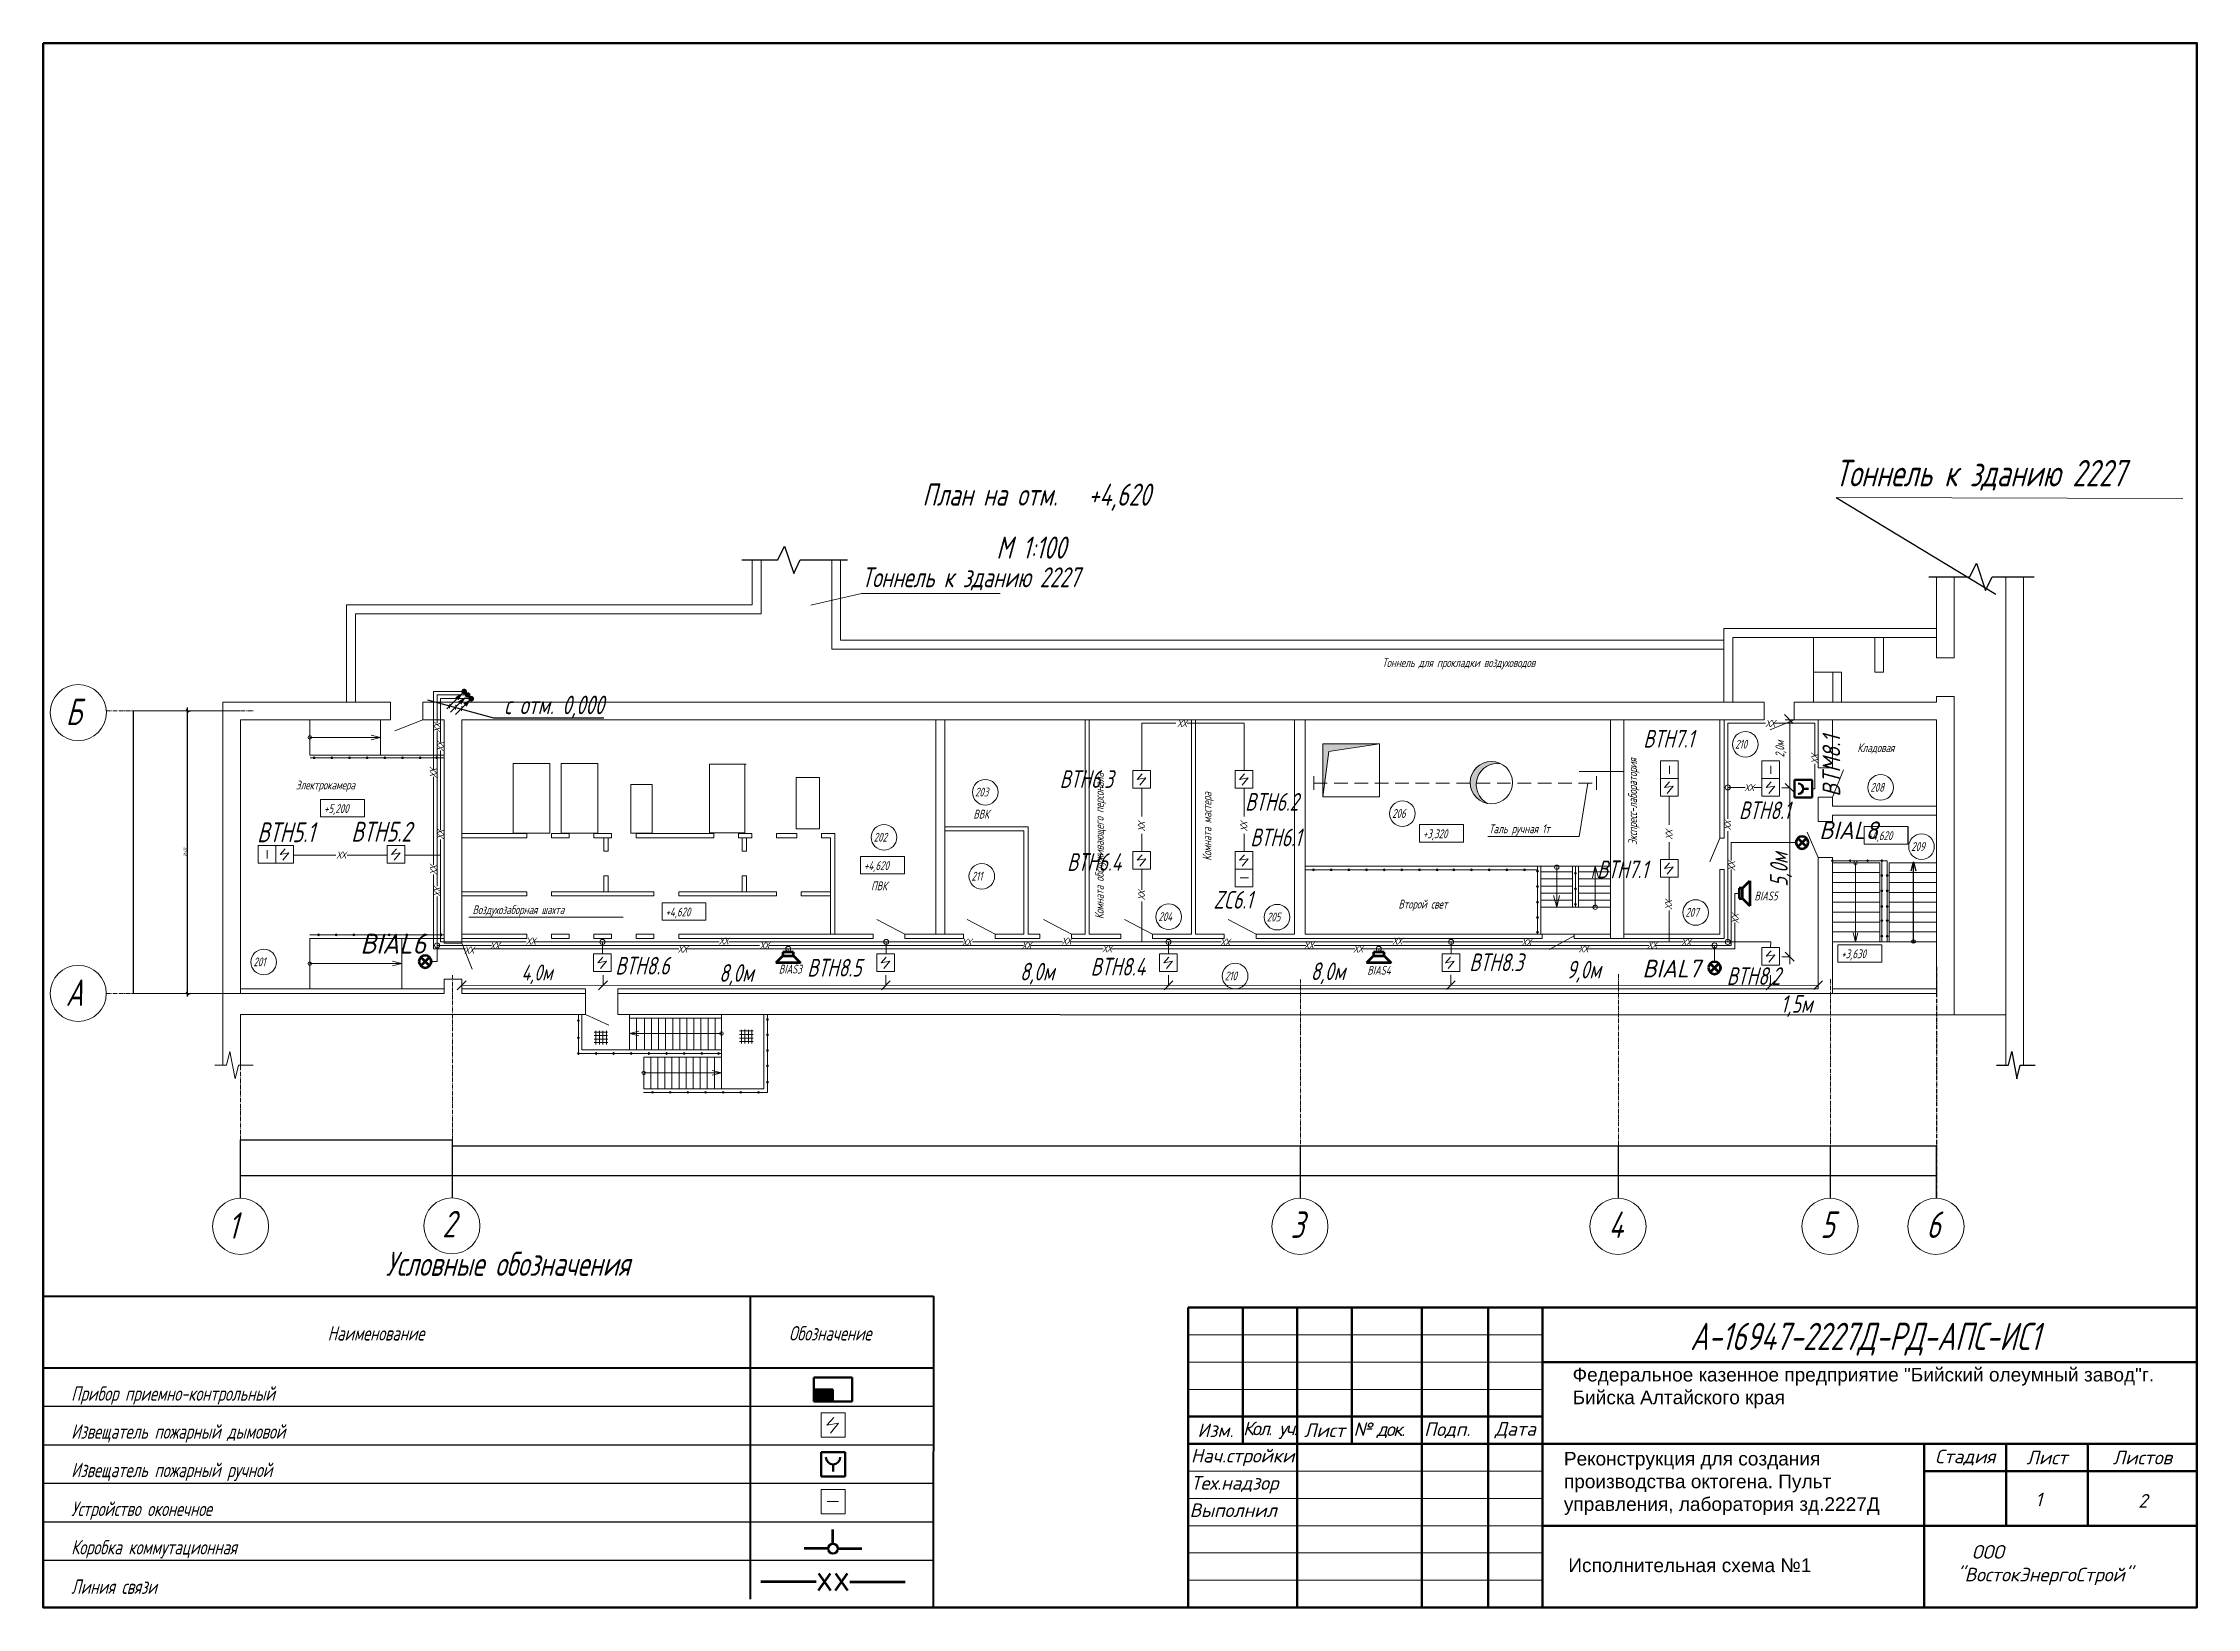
# Model space of a CAD drawing. Header units: millimetres. Extents: x 1866 to 7967, y 1263 to 3609.
# Drawn here: x 3796 to 5810, y 2145 to 3609 of the extents above; entities that cross this region are included whole.
import ezdxf
from ezdxf import colors
from ezdxf.entities.mleader import LeaderData, LeaderLine
from ezdxf.enums import TextEntityAlignment as Align
from ezdxf.math import Vec2, Vec3

# ---------------------------------------------------------------- set-up
doc = ezdxf.new("R2010")
doc.units = ezdxf.units.MM
doc.linetypes.add('DASHED', pattern=[19.05, 12.7, -6.35])
doc.linetypes.add('GOST2.303 6', pattern=[12, 8, -1.5, 1, -1.5])
doc.layers.get('Defpoints').update_dxf_attribs({"color": 33})
for name, color, linetype, lineweight in [('Датчики (Вновь)', 2, 'Continuous', 50), ('ЗАГОЛОВКИ', 182, 'Continuous', 40), ('КаБель силовой (Вновь)', 1, 'Continuous', 60), ('Линия выноска', 137, 'Continuous', 25), ('линия связи', 3, 'Continuous', 60), ('Линия связи (Вновь)', 3, 'Continuous', 60), ('монорельс', 96, 'DASHED', 40), ('ППК и др. приБоры', 171, 'Continuous', 50), ('Рамка тонкая', 5, 'Continuous', 25), ('Система П1', 1, 'Continuous', 50), ('СОУЭ', 160, 'Continuous', 60), ('стена', 7, 'Continuous', 20), ('ТаБлица', 253, 'Continuous', 40), ('Текст', 2, 'Continuous', 20), ('ТОНКИЕ', 150, 'Continuous', 9), ('тонкий', 204, 'Continuous', 20), ('Формат - толстая линия', 7, 'Continuous', 50), ('Формат - тонкая линия', 7, 'Continuous', 20), ('Эл. аппараты (Вновь)', 93, 'Continuous', 50)]:
    doc.layers.add(name, color=color, linetype=linetype, lineweight=lineweight)
for name, color, linetype in [('оси', 1, 'GOST2.303 6'), ('РАЗМЕР', 6, 'Continuous'), ('Размеры', 5, 'Continuous'), ('Текст.', 51, 'Continuous')]:
    doc.layers.add(name, color=color, linetype=linetype)
doc.styles.add('2.5', font='isocpeur.ttf', dxfattribs={"oblique": 15, "height": 2.5})
doc.styles.add('Simplex', font='simplex.shx', dxfattribs={"width": 0.7, "oblique": 15})
doc.styles.get("Standard").update_dxf_attribs({"font": 'arial.ttf'})
doc.dimstyles.new('Cadet25_1', dxfattribs={"dimtxt": 2.5, "dimasz": 2.5, "dimexe": 3, "dimexo": 0, "dimgap": 1, "dimtad": 1, "dimdec": 0, "dimlfac": 100, "dimtxsty": 'Standard', "dimblk": 'OBLIQUE', "dimcen": -30, "dimdle": 3, "dimclrd": 256, "dimadec": 0, "dimazin": 0, "dimtfac": 1, "dimtdec": 0, "dimtmove": 0, "dimatfit": 0, "dimfxl": 0, "dimarcsym": 0})

msp = doc.modelspace()

# ---------------------------------------------------------------- texts
at = {"lineweight": 35, "style": 'Simplex', "oblique": 15, "width": 0.7}
msp.add_text('А-16947-2227Д-РД-АПС-ИС1', height=25.4951, dxfattribs=at).set_placement((5500.022, 2386.176), align=Align.CENTER)
at = {"char_height": 12.74755, "attachment_point": 1}
for s, width, heights, insert in [('Федеральное казенное предприятие "Бийский олеумный завод"г. Бийска Алтайского края', 583.81249, [71.169], (5226.523, 2369.528)), ('Реконструкция для создания производства октогена. Пульт управления, лаборатория зд.2227Д', 322.27604, [0], (5218.394, 2290.93)), ('Исполнительная схема №1', 305.97926, [0], (5222.52, 2191.171))]:
    msp.add_mtext_dynamic_manual_height_columns(s, width=width, gutter_width=12.5, heights=heights, dxfattribs=dict(at, insert=insert))
at = {"color": 0, "linetype": 'ByBlock', "lineweight": -2, "ltscale": 100, "style": '2.5'}
for s, insert, char_height, width, attachment_point in [('Изм.', (4892.512, 2311.107), 12.7475, 50.9902, 5), ('{\\T0.75;Кол. уч.}', (4943.502, 2311.107), 12.74755, 50.9902, 5), ('Лист', (4994.492, 2311.107), 12.7475, 50.9902, 5), ('{\\T0.85;№ док.}', (5045.482, 2311.107), 12.74755, 50.9902, 5), ('Подп.', (5109.22, 2311.107), 12.7475, 76.48529, 5), ('Дата', (5172.958, 2311.107), 12.7475, 50.9902, 5), ('Нач.стройки', (4869.566, 2285.612), 12.74755, 101.98039, 4), ('Стадия', (5593.627, 2285.612), 12.7475, 76.48529, 5), ('Лист', (5670.112, 2285.612), 12.7475, 76.48529, 5), ('Листов', (5759.345, 2285.612), 12.7475, 101.98039, 5), ('Тех.надзор', (4869.566, 2260.116), 12.7475, 101.98039, 4), ('Выполнил', (4868.348, 2236.319), 12.7475, 101.98039, 4), ('1', (5659.248, 2246.368), 12.748, 101.98039, 4), ('2', (5755.483, 2245.092), 12.748, 101.98039, 4), ('\\pi6.91506;ООО \\P\\pi-7.08494;"ВостокЭнергоСтрой"', (5592.906, 2185.003), 12.74755, 101.98039, 4)]:
    msp.add_mtext(s, dxfattribs=dict(at, insert=insert, char_height=char_height, width=width, attachment_point=attachment_point))
at = {"layer": 'ЗАГОЛОВКИ', "color": 255, "lineweight": 0, "style": 'Simplex', "oblique": 15, "width": 0.7}
for s, p in [('Б', (3817.429, 2970.872)), ('А', (3817.381, 2708.115)), ('1', (3969.173, 2490.261)), ('2', (4169.56, 2491.624)), ('3', (4962.628, 2491.031)), ('4', (5260.003, 2491.031)), ('5', (5458.253, 2491.051)), ('6', (5557.378, 2491.031))]:
    msp.add_text(s, height=24.781, dxfattribs=at).set_placement(p)
at = {"layer": 'Линия связи (Вновь)', "lineweight": 0, "style": 'Simplex', "oblique": 15, "width": 0.7}
for p in [(4167.907, 2964.026), (4171.054, 2946.338), (5456.287, 2934.784), (4164.432, 2921.517), (4826.751, 2871.582), (4922.483, 2871.582), (5374.763, 2872.595), (4171.055, 2863.947), (5319.994, 2863.953), (4164.461, 2830.906), (5378.589, 2834.577), (4168.169, 2810.209), (4826.751, 2807.178), (5319.619, 2798.255), (5381.966, 2785.311)]:
    msp.add_text('ХХ', height=6.6083, rotation=90, dxfattribs=at).set_placement(p)
for p in [(4856.963, 2968.916), (5407.066, 2969.003), (5387.406, 2908.996), (4070.753, 2845.946), (4190.387, 2757), (4214.334, 2760.935), (4248.07, 2765.487), (4389.886, 2757.778), (4428.41, 2765.487), (4466.557, 2761.358), (4655.563, 2764.436), (4711.552, 2761.406), (4748.941, 2765.487), (4786.85, 2758.214), (4897.27, 2764.436), (4975.577, 2761.407), (5021.663, 2758.019), (5058.24, 2765.487), (5179.041, 2764.436), (5232.293, 2758.068), (5296.546, 2761.878), (5328.357, 2764.436)]:
    msp.add_text('ХХ', height=6.6083, dxfattribs=at).set_placement(p)
at = {"layer": 'Размеры', "color": 255, "lineweight": 0, "char_height": 0.0826, "attachment_point": 5, "rotation": 90, "style": 'Simplex'}
for s, insert in [('98000', (5451.692, 3036.62)), ('85000', (5451.692, 3006.387))]:
    msp.add_mtext(s, dxfattribs=dict(at, insert=insert))
at = {"layer": 'Размеры', "color": 255, "lineweight": 0, "insert": (5232.747, 2927.36), "char_height": 0.0826, "attachment_point": 5, "style": 'Simplex'}
msp.add_mtext('38000', dxfattribs=at)
at = {"layer": 'Размеры', "color": 255, "insert": (3880.43, 2851.918), "char_height": 0.0826, "attachment_point": 5, "rotation": 90, "style": 'Simplex'}
msp.add_mtext('800000', dxfattribs=at)
at = {"layer": 'Размеры', "lineweight": 0, "attachment_point": 5, "style": 'Simplex'}
for s, insert, char_height in [('4,0м', (4258.018, 2737.612), 14.8687), ('8,0м', (4444.42, 2736.982), 16.5208), ('8,0м', (4725.741, 2738.25), 16.5208), ('8,0м', (4997.651, 2738.558), 16.5208), ('9,0м', (5236.841, 2740.122), 16.5208), ('1,5м', (5435.844, 2707.991), 16.5208)]:
    msp.add_mtext(s, dxfattribs=dict(at, insert=insert, char_height=char_height))
at = {"layer": 'Размеры', "color": 255, "char_height": 0.0826, "attachment_point": 5, "style": 'Simplex'}
for s, insert in [('600000', (4075.957, 2582.723)), ('2400000', (4575.64, 2577.303)), ('900000', (5120.827, 2577.303)), ('600000', (5368.64, 2577.303)), ('300000', (5517.327, 2577.303)), ('4800000', (4773.89, 2549.422))]:
    msp.add_mtext(s, dxfattribs=dict(at, insert=insert))
at = {"layer": 'стена', "color": 5, "lineweight": 0, "style": 'Simplex', "oblique": 15, "width": 0.7}
for s, height, p in [('2,0м', 8.2604, (5424.432, 2940.567)), ('5,0м', 16.5208, (5427.727, 2819.566))]:
    msp.add_text(s, height=height, rotation=90, dxfattribs=at).set_placement(p)
at = {"layer": 'Текст', "style": 'Simplex', "oblique": 15, "width": 0.7}
for s, height, p in [('План на отм.   +4,620', 20.65103, (4618.481, 3176.083)), ('    М 1:100', 20.65103, (4649.279, 3126.525)), ('Обозначение', 13.5, (4493.735, 2395.084))]:
    msp.add_text(s, height=height, dxfattribs=at).set_placement(p)
at = {"layer": 'Текст', "color": 2, "lineweight": 0, "style": 'Simplex', "oblique": 15, "width": 0.7}
for s, height, p in [('ВТН7.1', 16.5208, (5292.585, 2949.752)), ('ВТН6.3', 16.5208, (4746.81, 2912.039)), ('ВТН6.2', 16.5208, (4920.224, 2890.678)), ('ВТН5.2', 18.5859, (4084.417, 2861.733)), ('ВТН8.1', 16.5208, (5382.002, 2882.799)), ('ВТН5.1', 18.5859, (3996.43, 2861.239)), ('ВТН6.1', 16.5208, (4925.091, 2857.451)), ('ВТН6.4', 16.5208, (4753.817, 2834.416)), ('ВТН7.1', 16.5208, (5249.434, 2827.559)), ('ВТН8.6', 16.5208, (4331.27, 2737.465)), ('ВТН8.5', 16.5208, (4510.765, 2735.568)), ('ВТН8.4', 16.5208, (4775.784, 2736.509)), ('ВТН8.3', 16.5208, (5129.926, 2740.612)), ('ВТН8.2', 16.5208, (5370.641, 2727.702))]:
    msp.add_text(s, height=height, dxfattribs=at).set_placement(p)
at = {"layer": 'Текст', "color": 1, "lineweight": 0, "style": 'Simplex', "oblique": 15, "width": 0.7}
msp.add_text('ZC6.1', height=16.5208, dxfattribs=at).set_placement((4890.638, 2799.104))
at = {"layer": 'Текст', "color": 0, "lineweight": 0, "style": 'Simplex', "oblique": 15, "width": 0.7}
for s, p in [('BIАS5', (5396.55, 2806.799)), ('BIАS3', (4484.229, 2738.385)), ('BIАS4', (5034.518, 2737.248))]:
    msp.add_text(s, height=8.2604, dxfattribs=at).set_placement(p)
at = {"layer": 'Текст', "lineweight": 0, "insert": (5468.484, 2903.864), "char_height": 16.52082, "attachment_point": 4, "rotation": 90, "line_spacing_factor": 0.7, "style": 'Simplex'}
msp.add_mtext_dynamic_manual_height_columns('{\\W0.8;BTM8.1}', width=17.96421, gutter_width=12.5, heights=[0], dxfattribs=at)
at = {"layer": 'Текст', "lineweight": 0, "attachment_point": 6, "style": 'Simplex'}
for s, width, insert, char_height in [('{\\W0.9;BIAL8}', 8.96921, (5512.17, 2872.343), 16.52082), ('{\\W0.9;BIAL6}', 9.98461, (4154.248, 2766.269), 18.58593), ('{\\W0.9;BIAL7}', 9.40163, (5345.922, 2742.984), 16.52082)]:
    msp.add_mtext_dynamic_manual_height_columns(s, width=width, gutter_width=12.5, heights=[0], dxfattribs=dict(at, insert=insert, char_height=char_height))
at = {"layer": 'Текст.', "style": 'Simplex', "oblique": 15, "width": 0.7}
for s, p in [('Наименование', (4062.356, 2395.084)), ('Прибор приемно-контрольный', (3822.496, 2338.737)), ('Извещатель пожарный дымовой ', (3822.496, 2303.244)), ('Извещатель пожарный ручной ', (3822.496, 2267.244)), ('Устройство оконечное ', (3822.496, 2230.856)), ('Коробка коммутационная', (3822.496, 2194.956)), ('Линия связи', (3822.496, 2158.049))]:
    msp.add_text(s, height=13.5, dxfattribs=at).set_placement(p)
at = {"layer": 'Текст.', "insert": (4230.791, 2466.788), "char_height": 22.5, "width": 583.65703, "attachment_point": 5, "style": 'Simplex'}
msp.add_mtext('{\\C2;Условные обозначения}', dxfattribs=at)
at = {"layer": 'ТОНКИЕ', "color": 255, "style": 'Simplex', "oblique": 15, "width": 0.7}
for s, height, p in [('Тоннель к зданию 2227', 24.78123, (5471.801, 3194.089)), ('Тоннель к зданию 2227', 18.58593, (4561.731, 3099.742)), ('209', 8.2604, (5543.158, 2853.028))]:
    msp.add_text(s, height=height, dxfattribs=at).set_placement(p)
at = {"layer": 'ТОНКИЕ', "color": 255, "lineweight": 0, "style": 'Simplex', "oblique": 15, "width": 0.7}
for s, height, p in [('Тоннель для прокладки воздуховодов', 8.26041, (5048.456, 3025.047)), ('210', 8.2604, (5378.427, 2948.786)), ('Кладовая', 8.2604, (5492.826, 2945.487)), ('Электрокамера', 8.26041, (4032.558, 2910.635)), ('203', 8.2604, (4667.647, 2904.002)), ('208', 8.2604, (5504.928, 2908.484)), ('+5,200', 8.2604, (4058.988, 2888.549)), ('ВВК', 8.2604, (4666.176, 2883.378)), ('206', 8.2604, (5057.734, 2883.971)), ('202', 8.2604, (4572.963, 2861.779)), ('+3,320', 8.2604, (5086.565, 2864.981)), ('Таль ручная 1т', 8.26041, (5148.299, 2869.66)), ('+4,620', 8.2604, (5502.22, 2863.232)), ('+4,620', 8.2604, (4563.868, 2835.221)), ('ПВК', 8.2604, (4570.465, 2816.234)), ('211', 8.2604, (4664.427, 2825.339)), ('Воздухозаборная шахта', 8.26041, (4197.82, 2793.948)), ('+4,620', 8.2604, (4378.233, 2791.881)), ('Второй свет', 8.26041, (5063.638, 2799.149)), ('207', 8.2604, (5331.942, 2791.471)), ('204', 8.2604, (4839.216, 2787.499)), ('205', 8.2604, (4940.556, 2787.12)), ('+3,630', 8.2604, (5477.762, 2752.677)), ('201', 8.2604, (3992.905, 2745.157)), ('210', 8.2604, (4901.302, 2732.031))]:
    msp.add_text(s, height=height, dxfattribs=at).set_placement(p)
for s, p in [('Экспресс-лаборатория', (5286.774, 2858.65)), ('Комната обслуживающего персонала', (4788.101, 2789.331)), ('Комната мастера', (4888.798, 2843.884))]:
    msp.add_text(s, height=8.26041, rotation=90, dxfattribs=at).set_placement(p)

# ---------------------------------------------------------------- blocks, each defined once
blk = doc.blocks.new('_Oblique')
at = {"color": 0, "linetype": 'ByBlock', "lineweight": -2}
blk.add_line((-0.5, -0.5), (0.5, 0.5), dxfattribs=at)
blk = doc.blocks.new('*D26')
at = {"lineweight": -2, "transparency": 16777216}
blk.add_line((3931.2, 2716.8), (3931.2, 2987.1), dxfattribs=at)
at = {"color": 0, "lineweight": -2, "transparency": 16777216}
for p, q in [((3931.2, 2984.1), (3934.2, 2984.1)), ((3931.2, 2719.8), (3934.2, 2719.8))]:
    blk.add_line(p, q, dxfattribs=at)
at = {"layer": 'Defpoints', "color": 0, "transparency": 16777216}
for p in [(3931.2, 2984.1), (3931.2, 2984.1), (3931.2, 2719.8)]:
    blk.add_point(p, dxfattribs=at)
at = {"lineweight": -2, "transparency": 16777216, "xscale": 2.5, "yscale": 2.5, "zscale": 2.5}
for p, rotation in [((3931.2, 2984.1), 90), ((3931.2, 2719.8), 270)]:
    blk.add_blockref('_Oblique', p, dxfattribs=dict(at, rotation=rotation))
at = {"color": 0, "transparency": 16777216, "insert": (3928.9, 2851.9), "char_height": 2.5, "attachment_point": 5, "rotation": 90, "style": 'Simplex'}
blk.add_mtext('26433', dxfattribs=at)
blk = doc.blocks.new('A$C16DF54B3')
at = {"layer": 'СОУЭ'}
for p, q in [((0.51, 2.99), (2.99, 0.51)), ((0.51, 0.51), (2.99, 2.99))]:
    blk.add_line(p, q, dxfattribs=at)
blk.add_circle((1.75, 1.75), 1.75, dxfattribs=at)
blk = doc.blocks.new('A$C1E84259F')
at = {"layer": 'СОУЭ'}
for p, q in [((0, 3), (7, 3)), ((2, 1), (0, 3)), ((2, 1), (2, 0)), ((5, 1), (2, 1)), ((5, 1), (7, 3)), ((5, 0), (5, 1)), ((2, 0), (5, 0))]:
    blk.add_line(p, q, dxfattribs=at)
blk = doc.blocks.new('_None')
blk = doc.blocks.new('A$C63250D19')
at = {"layer": 'Датчики (Вновь)'}
for p, q in [((0, 5), (5, 5)), ((0, 0), (0, 5)), ((5, 0), (0, 0)), ((2.5, 1), (2.5, 2.5)), ((5, 5), (5, 0))]:
    blk.add_line(p, q, dxfattribs=at)
blk.add_arc((2.5, 4), 1.5, 180, 0, dxfattribs=at)
blk = doc.blocks.new('A$C00EC61DE')
at = {"layer": 'Линия связи (Вновь)'}
for p, q in [((6, 2), (6, 5)), ((5, 1), (0, 1)), ((7, 1), (12, 1))]:
    blk.add_line(p, q, dxfattribs=at)
at = {"layer": 'Эл. аппараты (Вновь)'}
blk.add_circle((6, 1), 1, dxfattribs=at)
blk.add_circle((6, 1), 1, dxfattribs=at)
blk = doc.blocks.new('A$C48AC0FEC')
at = {"layer": 'Линия связи (Вновь)'}
for p, q in [((11.5, 1.75), (0, 1.75)), ((12, 3.5), (14.5, 0)), ((12, 0), (14.5, 3.5)), ((15.5, 3.5), (18, 0)), ((15.5, 0), (18, 3.5)), ((18.5, 1.75), (30, 1.75))]:
    blk.add_line(p, q, dxfattribs=at)
blk = doc.blocks.new('A$C134D03C4')
at = {"layer": 'ППК и др. приБоры'}
blk.add_hatch(color=256, dxfattribs=at).paths.add_polyline_path([(4, 0), (4, 2.5), (0, 2.5), (0, 0)])
for p, q in [((0, 5), (0, 0)), ((8, 5), (0, 5)), ((8, 0), (8, 5)), ((4, 2.5), (0, 2.5)), ((0, 0), (8, 0)), ((4, 0), (4, 2.5))]:
    blk.add_line(p, q, dxfattribs=at)
blk = doc.blocks.new('A$C7A532389')
at = {"layer": 'Датчики (Вновь)'}
for p, q in [((0, 5), (5, 5)), ((0, 0), (0, 5)), ((5, 5), (5, 0)), ((2.5, 1), (2.5, 2.5)), ((5, 0), (0, 0))]:
    blk.add_line(p, q, dxfattribs=at)
blk.add_arc((2.5, 4), 1.5, 180, 0, dxfattribs=at)

# ---------------------------------------------------------------- dimensions: what is measured, and where the dimension line sits
dim = msp.add_linear_dim(base=(3931.165, 2984.084), p1=(3931.165, 2719.751), p2=(3931.165, 2984.084), angle=90, dimstyle='Cadet25_1', override={"dimtxsty": 'Simplex'})
dim.commit()
dim.dimension.update_dxf_attribs({"geometry": '*D26', "text_midpoint": (3928.915, 2851.918)})

# ---------------------------------------------------------------- hatches: boundary and pattern name
at = {"layer": 'Размеры', "lineweight": 0}
h = msp.add_hatch(color=255, dxfattribs=at)
h.paths.add_polyline_path([(4049.831, 2941.089), (4049.831, 2939.437, 1)])
h.paths.add_polyline_path([(4049.831, 2939.437), (4049.831, 2940.263), (4049.831, 2941.089, 1)])
h = msp.add_hatch(color=255, dxfattribs=at)
h.paths.add_polyline_path([(4066.328, 2941.089), (4066.328, 2939.437, 1)])
h.paths.add_polyline_path([(4066.328, 2939.437), (4066.328, 2940.263), (4066.328, 2941.089, 1)])
h = msp.add_hatch(color=255, dxfattribs=at)
h.paths.add_polyline_path([(4082.849, 2941.089), (4082.849, 2939.437, 1)])
h.paths.add_polyline_path([(4082.849, 2939.437), (4082.849, 2940.263), (4082.849, 2941.089, 1)])
h = msp.add_hatch(color=255, dxfattribs=at)
h.paths.add_polyline_path([(4099.37, 2941.089), (4099.37, 2939.437, 1)])
h.paths.add_polyline_path([(4099.37, 2939.437), (4099.37, 2940.263), (4099.37, 2941.089, 1)])
h = msp.add_hatch(color=255, dxfattribs=at)
h.paths.add_polyline_path([(4115.866, 2941.089), (4115.866, 2939.437, 1)])
h.paths.add_polyline_path([(4115.866, 2939.437), (4115.866, 2940.263), (4115.866, 2941.089, 1)])
h = msp.add_hatch(color=255, dxfattribs=at)
h.paths.add_polyline_path([(4132.387, 2941.089), (4132.387, 2939.437, 1)])
h.paths.add_polyline_path([(4132.387, 2939.437), (4132.387, 2940.263), (4132.387, 2941.089, 1)])
h = msp.add_hatch(color=255, dxfattribs=at)
h.paths.add_polyline_path([(4148.884, 2941.089), (4148.884, 2939.437, 1)])
h.paths.add_polyline_path([(4148.884, 2939.437), (4148.884, 2940.263), (4148.884, 2941.089, 1)])
h = msp.add_hatch(color=255, dxfattribs=at)
h.paths.add_polyline_path([(4164.268, 2941.089), (4164.268, 2939.437, 1)])
h.paths.add_polyline_path([(4164.268, 2939.437), (4164.268, 2940.263), (4164.268, 2941.089, 1)])
h = msp.add_hatch(color=255, dxfattribs=at)
h.paths.add_polyline_path([(5469.417, 2844.768), (5469.417, 2843.116, 1)])
h.paths.add_polyline_path([(5469.417, 2843.116), (5469.417, 2843.942), (5469.417, 2844.768, 1)])
h = msp.add_hatch(color=255, dxfattribs=at)
h.paths.add_polyline_path([(5485.938, 2844.768), (5485.938, 2843.116, 1)])
h.paths.add_polyline_path([(5485.938, 2843.116), (5485.938, 2843.942), (5485.938, 2844.768, 1)])
h = msp.add_hatch(color=255, dxfattribs=at)
h.paths.add_polyline_path([(5502.434, 2844.768), (5502.434, 2843.116, 1)])
h.paths.add_polyline_path([(5502.434, 2843.116), (5502.434, 2843.942), (5502.434, 2844.768, 1)])
h = msp.add_hatch(color=255, dxfattribs=at)
h.paths.add_polyline_path([(5515.736, 2844.768), (5515.736, 2843.116, 1)])
h.paths.add_polyline_path([(5515.736, 2843.116), (5515.736, 2843.942), (5515.736, 2844.768, 1)])
h = msp.add_hatch(color=255, dxfattribs=at)
h.paths.add_polyline_path([(4984.288, 2836.223), (4984.288, 2834.571, 1)])
h.paths.add_polyline_path([(4984.288, 2834.571), (4984.288, 2835.397), (4984.288, 2836.223, 1)])
h = msp.add_hatch(color=255, dxfattribs=at)
h.paths.add_polyline_path([(5000.809, 2836.223), (5000.809, 2834.571, 1)])
h.paths.add_polyline_path([(5000.809, 2834.571), (5000.809, 2835.397), (5000.809, 2836.223, 1)])
h = msp.add_hatch(color=255, dxfattribs=at)
h.paths.add_polyline_path([(5017.306, 2836.223), (5017.306, 2834.571, 1)])
h.paths.add_polyline_path([(5017.306, 2834.571), (5017.306, 2835.397), (5017.306, 2836.223, 1)])
h = msp.add_hatch(color=255, dxfattribs=at)
h.paths.add_polyline_path([(5033.827, 2836.223), (5033.827, 2834.571, 1)])
h.paths.add_polyline_path([(5033.827, 2834.571), (5033.827, 2835.397), (5033.827, 2836.223, 1)])
h = msp.add_hatch(color=255, dxfattribs=at)
h.paths.add_polyline_path([(5050.348, 2836.223), (5050.348, 2834.571, 1)])
h.paths.add_polyline_path([(5050.348, 2834.571), (5050.348, 2835.397), (5050.348, 2836.223, 1)])
h = msp.add_hatch(color=255, dxfattribs=at)
h.paths.add_polyline_path([(5066.844, 2836.223), (5066.844, 2834.571, 1)])
h.paths.add_polyline_path([(5066.844, 2834.571), (5066.844, 2835.397), (5066.844, 2836.223, 1)])
h = msp.add_hatch(color=255, dxfattribs=at)
h.paths.add_polyline_path([(5083.365, 2836.223), (5083.365, 2834.571, 1)])
h.paths.add_polyline_path([(5083.365, 2834.571), (5083.365, 2835.397), (5083.365, 2836.223, 1)])
h = msp.add_hatch(color=255, dxfattribs=at)
h.paths.add_polyline_path([(5099.862, 2836.223), (5099.862, 2834.571, 1)])
h.paths.add_polyline_path([(5099.862, 2834.571), (5099.862, 2835.397), (5099.862, 2836.223, 1)])
h = msp.add_hatch(color=255, dxfattribs=at)
h.paths.add_polyline_path([(5115.557, 2836.223), (5115.557, 2834.571, 1)])
h.paths.add_polyline_path([(5115.557, 2834.571), (5115.557, 2835.397), (5115.557, 2836.223, 1)])
h = msp.add_hatch(color=255, dxfattribs=at)
h.paths.add_polyline_path([(5132.078, 2836.223), (5132.078, 2834.571, 1)])
h.paths.add_polyline_path([(5132.078, 2834.571), (5132.078, 2835.397), (5132.078, 2836.223, 1)])
h = msp.add_hatch(color=255, dxfattribs=at)
h.paths.add_polyline_path([(5148.575, 2836.223), (5148.575, 2834.571, 1)])
h.paths.add_polyline_path([(5148.575, 2834.571), (5148.575, 2835.397), (5148.575, 2836.223, 1)])
h = msp.add_hatch(color=255, dxfattribs=at)
h.paths.add_polyline_path([(5165.095, 2836.223), (5165.095, 2834.571, 1)])
h.paths.add_polyline_path([(5165.095, 2834.571), (5165.095, 2835.397), (5165.095, 2836.223, 1)])
h = msp.add_hatch(color=255, dxfattribs=at)
h.paths.add_polyline_path([(5181.592, 2836.223), (5181.592, 2834.571, 1)])
h.paths.add_polyline_path([(5181.592, 2834.571), (5181.592, 2835.397), (5181.592, 2836.223, 1)])
h = msp.add_hatch(color=255, dxfattribs=at)
h.paths.add_polyline_path([(5193.7, 2835.066), (5193.7, 2833.414, 1)])
h.paths.add_polyline_path([(5193.7, 2833.414), (5193.7, 2834.24), (5193.7, 2835.066, 1)])
h = msp.add_hatch(color=255, dxfattribs=at)
h.paths.add_polyline_path([(5193.7, 2820.567), (5193.7, 2818.915, 1)])
h.paths.add_polyline_path([(5193.7, 2818.915), (5193.7, 2819.741), (5193.7, 2820.567, 1)])
h = msp.add_hatch(color=255, dxfattribs=at)
h.paths.add_polyline_path([(5229.16, 2832.979), (5229.16, 2831.327, 1)])
h.paths.add_polyline_path([(5229.16, 2831.327), (5229.16, 2832.153), (5229.16, 2832.979, 1)])
h = msp.add_hatch(color=255, dxfattribs=at)
h.paths.add_polyline_path([(5515.736, 2831.014), (5515.736, 2829.362, 1)])
h.paths.add_polyline_path([(5515.736, 2829.362), (5515.736, 2830.188), (5515.736, 2831.014, 1)])
h = msp.add_hatch(color=255, dxfattribs=at)
h.paths.add_polyline_path([(5520.692, 2831.014), (5520.692, 2829.362, 1)])
h.paths.add_polyline_path([(5520.692, 2829.362), (5520.692, 2830.188), (5520.692, 2831.014, 1)])
h = msp.add_hatch(color=255, dxfattribs=at)
h.paths.add_polyline_path([(5193.7, 2806.068), (5193.7, 2804.416, 1)])
h.paths.add_polyline_path([(5193.7, 2804.416), (5193.7, 2805.242), (5193.7, 2806.068, 1)])
h = msp.add_hatch(color=255, dxfattribs=at)
h.paths.add_polyline_path([(5229.16, 2818.48), (5229.16, 2816.828, 1)])
h.paths.add_polyline_path([(5229.16, 2816.828), (5229.16, 2817.654), (5229.16, 2818.48, 1)])
h = msp.add_hatch(color=255, dxfattribs=at)
h.paths.add_polyline_path([(5229.16, 2803.981), (5229.16, 2802.329, 1)])
h.paths.add_polyline_path([(5229.16, 2802.329), (5229.16, 2803.155), (5229.16, 2803.981, 1)])
h = msp.add_hatch(color=255, dxfattribs=at)
h.paths.add_polyline_path([(5515.736, 2816.515), (5515.736, 2814.863, 1)])
h.paths.add_polyline_path([(5515.736, 2814.863), (5515.736, 2815.689), (5515.736, 2816.515, 1)])
h = msp.add_hatch(color=255, dxfattribs=at)
h.paths.add_polyline_path([(5515.736, 2802.016), (5515.736, 2800.364, 1)])
h.paths.add_polyline_path([(5515.736, 2800.364), (5515.736, 2801.19), (5515.736, 2802.016, 1)])
h = msp.add_hatch(color=255, dxfattribs=at)
h.paths.add_polyline_path([(5520.692, 2816.515), (5520.692, 2814.863, 1)])
h.paths.add_polyline_path([(5520.692, 2814.863), (5520.692, 2815.689), (5520.692, 2816.515, 1)])
h = msp.add_hatch(color=255, dxfattribs=at)
h.paths.add_polyline_path([(5520.692, 2802.016), (5520.692, 2800.364, 1)])
h.paths.add_polyline_path([(5520.692, 2800.364), (5520.692, 2801.19), (5520.692, 2802.016, 1)])
h = msp.add_hatch(color=255, dxfattribs=at)
h.paths.add_polyline_path([(5193.7, 2791.569), (5193.7, 2789.917, 1)])
h.paths.add_polyline_path([(5193.7, 2789.917), (5193.7, 2790.743), (5193.7, 2791.569, 1)])
h = msp.add_hatch(color=255, dxfattribs=at)
h.paths.add_polyline_path([(5515.736, 2788.703), (5515.736, 2787.051, 1)])
h.paths.add_polyline_path([(5515.736, 2787.051), (5515.736, 2787.877), (5515.736, 2788.703, 1)])
h = msp.add_hatch(color=255, dxfattribs=at)
h.paths.add_polyline_path([(5520.692, 2788.703), (5520.692, 2787.051, 1)])
h.paths.add_polyline_path([(5520.692, 2787.051), (5520.692, 2787.877), (5520.692, 2788.703, 1)])
h = msp.add_hatch(color=255, dxfattribs=at)
h.paths.add_polyline_path([(4053.913, 2775.426), (4053.913, 2773.774, 1)])
h.paths.add_polyline_path([(4053.913, 2773.774), (4053.913, 2774.6), (4053.913, 2775.426, 1)])
h = msp.add_hatch(color=255, dxfattribs=at)
h.paths.add_polyline_path([(4070.409, 2775.426), (4070.409, 2773.774, 1)])
h.paths.add_polyline_path([(4070.409, 2773.774), (4070.409, 2774.6), (4070.409, 2775.426, 1)])
h = msp.add_hatch(color=255, dxfattribs=at)
h.paths.add_polyline_path([(4086.93, 2775.426), (4086.93, 2773.774, 1)])
h.paths.add_polyline_path([(4086.93, 2773.774), (4086.93, 2774.6), (4086.93, 2775.426, 1)])
h = msp.add_hatch(color=255, dxfattribs=at)
h.paths.add_polyline_path([(4103.451, 2775.426), (4103.451, 2773.774, 1)])
h.paths.add_polyline_path([(4103.451, 2773.774), (4103.451, 2774.6), (4103.451, 2775.426, 1)])
h = msp.add_hatch(color=255, dxfattribs=at)
h.paths.add_polyline_path([(4119.948, 2775.426), (4119.948, 2773.774, 1)])
h.paths.add_polyline_path([(4119.948, 2773.774), (4119.948, 2774.6), (4119.948, 2775.426, 1)])
h = msp.add_hatch(color=255, dxfattribs=at)
h.paths.add_polyline_path([(4136.469, 2775.426), (4136.469, 2773.774, 1)])
h.paths.add_polyline_path([(4136.469, 2773.774), (4136.469, 2774.6), (4136.469, 2775.426, 1)])
h = msp.add_hatch(color=255, dxfattribs=at)
h.paths.add_polyline_path([(4152.965, 2775.426), (4152.965, 2773.774, 1)])
h.paths.add_polyline_path([(4152.965, 2773.774), (4152.965, 2774.6), (4152.965, 2775.426, 1)])
h = msp.add_hatch(color=255, dxfattribs=at)
h.paths.add_polyline_path([(4168.349, 2775.426), (4168.349, 2773.774, 1)])
h.paths.add_polyline_path([(4168.349, 2773.774), (4168.349, 2774.6), (4168.349, 2775.426, 1)])
h = msp.add_hatch(color=255, dxfattribs=at)
h.paths.add_polyline_path([(5193.7, 2777.991), (5193.7, 2776.339, 1)])
h.paths.add_polyline_path([(5193.7, 2776.339), (5193.7, 2777.165), (5193.7, 2777.991, 1)])
h = msp.add_hatch(color=255, dxfattribs=at)
h.paths.add_polyline_path([(5515.736, 2774.204), (5515.736, 2772.552, 1)])
h.paths.add_polyline_path([(5515.736, 2772.552), (5515.736, 2773.378), (5515.736, 2774.204, 1)])
h = msp.add_hatch(color=255, dxfattribs=at)
h.paths.add_polyline_path([(5520.692, 2774.204), (5520.692, 2772.552, 1)])
h.paths.add_polyline_path([(5520.692, 2772.552), (5520.692, 2773.378), (5520.692, 2774.204, 1)])
h = msp.add_hatch(color=255, dxfattribs=at)
h.paths.add_polyline_path([(4296.769, 2695.143), (4296.769, 2693.491, 1)])
h.paths.add_polyline_path([(4296.769, 2693.491), (4296.769, 2694.317), (4296.769, 2695.143, 1)])
h = msp.add_hatch(color=255, dxfattribs=at)
h.paths.add_polyline_path([(4296.769, 2678.933), (4296.769, 2677.281, 1)])
h.paths.add_polyline_path([(4296.769, 2677.281), (4296.769, 2678.107), (4296.769, 2678.933, 1)])
h = msp.add_hatch(color=255, dxfattribs=at)
h.paths.add_polyline_path([(4473.541, 2696.291), (4473.541, 2694.639, 1)])
h.paths.add_polyline_path([(4473.541, 2694.639), (4473.541, 2695.465), (4473.541, 2696.291, 1)])
h = msp.add_hatch(color=255, dxfattribs=at)
h.paths.add_polyline_path([(4473.541, 2681.792), (4473.541, 2680.14, 1)])
h.paths.add_polyline_path([(4473.541, 2680.14), (4473.541, 2680.966), (4473.541, 2681.792, 1)])
h = msp.add_hatch(color=255, dxfattribs=at)
h.paths.add_polyline_path([(4296.769, 2664.406), (4296.769, 2662.754, 1)])
h.paths.add_polyline_path([(4296.769, 2662.754), (4296.769, 2663.58), (4296.769, 2664.406, 1)])
h = msp.add_hatch(color=255, dxfattribs=at)
h.paths.add_polyline_path([(4313.289, 2664.406), (4313.289, 2662.754, 1)])
h.paths.add_polyline_path([(4313.289, 2662.754), (4313.289, 2663.58), (4313.289, 2664.406, 1)])
h = msp.add_hatch(color=255, dxfattribs=at)
h.paths.add_polyline_path([(4329.786, 2664.406), (4329.786, 2662.754, 1)])
h.paths.add_polyline_path([(4329.786, 2662.754), (4329.786, 2663.58), (4329.786, 2664.406, 1)])
h = msp.add_hatch(color=255, dxfattribs=at)
h.paths.add_polyline_path([(4346.307, 2664.406), (4346.307, 2662.754, 1)])
h.paths.add_polyline_path([(4346.307, 2662.754), (4346.307, 2663.58), (4346.307, 2664.406, 1)])
h = msp.add_hatch(color=255, dxfattribs=at)
h.paths.add_polyline_path([(4362.828, 2664.406), (4362.828, 2662.754, 1)])
h.paths.add_polyline_path([(4362.828, 2662.754), (4362.828, 2663.58), (4362.828, 2664.406, 1)])
h = msp.add_hatch(color=255, dxfattribs=at)
h.paths.add_polyline_path([(4379.325, 2664.406), (4379.325, 2662.754, 1)])
h.paths.add_polyline_path([(4379.325, 2662.754), (4379.325, 2663.58), (4379.325, 2664.406, 1)])
h = msp.add_hatch(color=255, dxfattribs=at)
h.paths.add_polyline_path([(4395.846, 2664.406), (4395.846, 2662.754, 1)])
h.paths.add_polyline_path([(4395.846, 2662.754), (4395.846, 2663.58), (4395.846, 2664.406, 1)])
h = msp.add_hatch(color=255, dxfattribs=at)
h.paths.add_polyline_path([(4412.342, 2664.406), (4412.342, 2662.754, 1)])
h.paths.add_polyline_path([(4412.342, 2662.754), (4412.342, 2663.58), (4412.342, 2664.406, 1)])
h = msp.add_hatch(color=255, dxfattribs=at)
h.paths.add_polyline_path([(4427.726, 2664.406), (4427.726, 2662.754, 1)])
h.paths.add_polyline_path([(4427.726, 2662.754), (4427.726, 2663.58), (4427.726, 2664.406, 1)])
h = msp.add_hatch(color=255, dxfattribs=at)
h.paths.add_polyline_path([(4473.541, 2667.293), (4473.541, 2665.641, 1)])
h.paths.add_polyline_path([(4473.541, 2665.641), (4473.541, 2666.467), (4473.541, 2667.293, 1)])
h = msp.add_hatch(color=255, dxfattribs=at)
h.paths.add_polyline_path([(4473.541, 2652.794), (4473.541, 2651.142, 1)])
h.paths.add_polyline_path([(4473.541, 2651.142), (4473.541, 2651.968), (4473.541, 2652.794, 1)])
h = msp.add_hatch(color=255, dxfattribs=at)
h.paths.add_polyline_path([(4366.193, 2628.06), (4366.193, 2626.408, 1)])
h.paths.add_polyline_path([(4366.193, 2626.408), (4366.193, 2627.234), (4366.193, 2628.06, 1)])
h = msp.add_hatch(color=255, dxfattribs=at)
h.paths.add_polyline_path([(4382.689, 2628.06), (4382.689, 2626.408, 1)])
h.paths.add_polyline_path([(4382.689, 2626.408), (4382.689, 2627.234), (4382.689, 2628.06, 1)])
h = msp.add_hatch(color=255, dxfattribs=at)
h.paths.add_polyline_path([(4399.21, 2628.06), (4399.21, 2626.408, 1)])
h.paths.add_polyline_path([(4399.21, 2626.408), (4399.21, 2627.234), (4399.21, 2628.06, 1)])
h = msp.add_hatch(color=255, dxfattribs=at)
h.paths.add_polyline_path([(4415.731, 2628.06), (4415.731, 2626.408, 1)])
h.paths.add_polyline_path([(4415.731, 2626.408), (4415.731, 2627.234), (4415.731, 2628.06, 1)])
h = msp.add_hatch(color=255, dxfattribs=at)
h.paths.add_polyline_path([(4432.228, 2628.06), (4432.228, 2626.408, 1)])
h.paths.add_polyline_path([(4432.228, 2626.408), (4432.228, 2627.234), (4432.228, 2628.06, 1)])
h = msp.add_hatch(color=255, dxfattribs=at)
h.paths.add_polyline_path([(4448.749, 2628.06), (4448.749, 2626.408, 1)])
h.paths.add_polyline_path([(4448.749, 2626.408), (4448.749, 2627.234), (4448.749, 2628.06, 1)])
h = msp.add_hatch(color=255, dxfattribs=at)
h.paths.add_polyline_path([(4465.246, 2628.06), (4465.246, 2626.408, 1)])
h.paths.add_polyline_path([(4465.246, 2626.408), (4465.246, 2627.234), (4465.246, 2628.06, 1)])
h = msp.add_hatch(color=255, dxfattribs=at)
h.paths.add_polyline_path([(4473.541, 2637.654), (4473.541, 2636.002, 1)])
h.paths.add_polyline_path([(4473.541, 2636.002), (4473.541, 2636.828), (4473.541, 2637.654, 1)])
at = {"layer": 'тонкий', "lineweight": 0}
for points in [[(5045.823, 2953.355), (4992.956, 2953.355), (4992.956, 2903.793), (4998.526, 2946.049)], [(5159.694, 2934.608, 0.56242654), (5130.74, 2917.01, 0.36345313), (5147.087, 2897.492, -0.85927398)]]:
    msp.add_hatch(color=255, dxfattribs=at).paths.add_polyline_path(points)
at = {"layer": 'Эл. аппараты (Вновь)', "lineweight": 0}
msp.add_hatch(color=256, dxfattribs=at).paths.add_polyline_path([(4187.362, 3002.252, 1), (4192.648, 3002.252, 1)])
h = msp.add_hatch(color=256, dxfattribs=at)
edge = h.paths.add_edge_path()
edge.add_arc((4193.309, 2998.947), 2.643, 0, 360)
h = msp.add_hatch(color=256, dxfattribs=at)
edge = h.paths.add_edge_path()
edge.add_arc((4196.612, 2995.418), 2.643, 0, 360)

# ---------------------------------------------------------------- linework, layer by layer
at = {"lineweight": 0}
for p, q in [((5429.515, 2912.135), (5422.23, 2912.135)), ((4167.906, 2833.456), (4167.906, 2767.992)), ((5429.515, 2754.115), (5422.23, 2754.115)), ((4319.874, 2736.911), (4319.874, 2727.281)), ((4584.231, 2736.911), (4584.231, 2727.281)), ((4848.564, 2736.911), (4848.564, 2727.281)), ((5112.583, 2737.1), (5112.583, 2727.469)), ((5411.717, 2736.911), (5411.717, 2727.281))]:
    msp.add_line(p, q, dxfattribs=at)
for p, q in [((4628.893, 2333.209), (3796.393, 2333.209)), ((4628.893, 2297.209), (3796.393, 2297.209)), ((4628.893, 2261.209), (3796.393, 2261.209)), ((4628.893, 2225.209), (3796.393, 2225.209)), ((4628.893, 2189.209), (3796.393, 2189.209))]:
    msp.add_line(p, q)
at = {"ltscale": 100}
msp.add_lwpolyline([(4867.016, 2425.835), (4867.016, 2145.389)], dxfattribs=at)
at = {"color": 6, "lineweight": 0}
for centre in [(5371.613, 2912.456), (4164.603, 2764.713), (4319.314, 2767.992), (4493.069, 2761.408), (4584.621, 2767.992), (4848.563, 2767.992), (5045.245, 2761.383), (5112.896, 2767.992), (5359.28, 2764.688), (5371.613, 2767.992)]:
    msp.add_circle(centre, 2.379, dxfattribs=at)
at = {"layer": 'Датчики (Вновь)', "color": 2, "lineweight": 0}
for p, q in [((4815.343, 2911.816), (4815.343, 2928.337)), ((4831.863, 2928.337), (4815.343, 2928.337)), ((4823.994, 2925.194), (4819.291, 2919.973)), ((4819.291, 2919.973), (4827.391, 2921.409)), ((4827.391, 2921.409), (4821.774, 2914.491)), ((4831.863, 2928.337), (4831.863, 2911.816)), ((4911.075, 2911.816), (4911.075, 2928.337)), ((4927.596, 2928.337), (4911.075, 2928.337)), ((4919.727, 2925.194), (4915.024, 2919.973)), ((4915.024, 2919.973), (4923.123, 2921.409)), ((4923.123, 2921.409), (4917.506, 2914.491)), ((4927.596, 2928.337), (4927.596, 2911.816)), ((5308.586, 2937.229), (5308.586, 2920.708)), ((5308.586, 2904.187), (5308.586, 2920.708)), ((5325.106, 2920.708), (5308.586, 2920.708)), ((5308.586, 2920.708), (5325.106, 2920.708)), ((5325.106, 2920.708), (5325.106, 2904.187)), ((5403.457, 2937.229), (5403.457, 2920.708)), ((5403.457, 2904.187), (5403.457, 2920.708)), ((5419.978, 2920.708), (5403.457, 2920.708)), ((5403.457, 2920.708), (5419.978, 2920.708)), ((5419.978, 2920.708), (5419.978, 2904.187)), ((4831.863, 2911.816), (4815.343, 2911.816)), ((4927.596, 2911.816), (4911.075, 2911.816)), ((5325.106, 2904.187), (5308.586, 2904.187)), ((5317.237, 2917.565), (5312.535, 2912.344)), ((5312.535, 2912.344), (5320.634, 2913.78)), ((5320.634, 2913.78), (5315.017, 2906.862)), ((5419.978, 2904.187), (5403.457, 2904.187)), ((5412.109, 2917.565), (5407.406, 2912.344)), ((5407.406, 2912.344), (5415.505, 2913.78)), ((5415.505, 2913.78), (5409.888, 2906.862)), ((3997.33, 2858.195), (3997.33, 2841.675)), ((3997.33, 2841.675), (4013.851, 2841.675)), ((4013.851, 2858.195), (4030.372, 2858.195)), ((4013.851, 2841.675), (4013.851, 2858.195)), ((4030.372, 2841.675), (4013.851, 2841.675)), ((4022.503, 2855.053), (4017.8, 2849.832)), ((4017.8, 2849.832), (4025.9, 2851.268)), ((4025.9, 2851.268), (4020.282, 2844.35)), ((4030.372, 2858.195), (4030.372, 2841.675)), ((4118.039, 2858.195), (4134.56, 2858.195)), ((4118.039, 2841.675), (4118.039, 2858.195)), ((4134.56, 2841.675), (4118.039, 2841.675)), ((4126.691, 2855.053), (4121.988, 2849.832)), ((4121.988, 2849.832), (4130.087, 2851.268)), ((4130.087, 2851.268), (4124.47, 2844.35)), ((4134.56, 2858.195), (4134.56, 2841.675)), ((4815.343, 2852.669), (4831.863, 2852.669)), ((4815.343, 2836.148), (4815.343, 2852.669)), ((4823.994, 2849.527), (4819.291, 2844.305)), ((4819.291, 2844.305), (4827.391, 2845.741)), ((4827.391, 2845.741), (4821.774, 2838.823)), ((4831.863, 2852.669), (4831.863, 2836.148)), ((4911.075, 2852.669), (4927.596, 2852.669)), ((4911.075, 2836.148), (4911.075, 2852.669)), ((4919.727, 2849.527), (4915.024, 2844.305)), ((4915.024, 2844.305), (4923.123, 2845.741)), ((4923.123, 2845.741), (4917.506, 2838.823)), ((4927.596, 2852.669), (4927.596, 2836.148)), ((5308.586, 2845.04), (5325.106, 2845.04)), ((5308.586, 2828.519), (5308.586, 2845.04)), ((5317.237, 2841.898), (5312.535, 2836.676)), ((5325.106, 2845.04), (5325.106, 2828.519)), ((4831.863, 2836.148), (4815.343, 2836.148)), ((4911.075, 2836.148), (4911.075, 2819.627)), ((4927.596, 2836.148), (4911.075, 2836.148)), ((5325.106, 2828.519), (5308.586, 2828.519)), ((5312.535, 2836.676), (5320.634, 2838.112)), ((5320.634, 2838.112), (5315.017, 2831.194)), ((4911.075, 2819.627), (4927.596, 2819.627)), ((5403.457, 2746.339), (5403.457, 2762.86)), ((5419.978, 2762.86), (5403.457, 2762.86)), ((5412.109, 2759.718), (5407.406, 2754.496)), ((5419.978, 2762.86), (5419.978, 2746.339)), ((4311.055, 2756.881), (4327.575, 2756.881)), ((4311.055, 2740.36), (4311.055, 2756.881)), ((4327.575, 2740.36), (4311.055, 2740.36)), ((4319.706, 2753.739), (4315.004, 2748.518)), ((4315.004, 2748.518), (4323.103, 2749.954)), ((4323.103, 2749.954), (4317.486, 2743.036)), ((4327.575, 2756.881), (4327.575, 2740.36)), ((4575.971, 2756.881), (4592.491, 2756.881)), ((4575.971, 2740.36), (4575.971, 2756.881)), ((4592.491, 2740.36), (4575.971, 2740.36)), ((4584.622, 2753.739), (4579.919, 2748.518)), ((4579.919, 2748.518), (4588.019, 2749.954)), ((4588.019, 2749.954), (4582.402, 2743.036)), ((4592.491, 2756.881), (4592.491, 2740.36)), ((4840.304, 2756.881), (4856.825, 2756.881)), ((4840.304, 2740.36), (4840.304, 2756.881)), ((4856.825, 2740.36), (4840.304, 2740.36)), ((4848.956, 2753.739), (4844.253, 2748.518)), ((4844.253, 2748.518), (4852.352, 2749.954)), ((4852.352, 2749.954), (4846.735, 2743.036)), ((4856.825, 2756.881), (4856.825, 2740.36)), ((5104.637, 2756.881), (5121.158, 2756.881)), ((5104.637, 2740.36), (5104.637, 2756.881)), ((5121.158, 2740.36), (5104.637, 2740.36)), ((5112.309, 2753.739), (5107.607, 2748.518)), ((5107.607, 2748.518), (5115.706, 2749.954)), ((5115.706, 2749.954), (5110.089, 2743.036)), ((5121.158, 2756.881), (5121.158, 2740.36)), ((5419.978, 2746.339), (5403.457, 2746.339)), ((5407.406, 2754.496), (5415.505, 2755.932)), ((5415.505, 2755.932), (5409.888, 2749.014))]:
    msp.add_line(p, q, dxfattribs=at)
at = {"layer": 'Датчики (Вновь)', "color": 1, "lineweight": 0}
for p, q in [((5325.106, 2937.229), (5308.586, 2937.229)), ((5308.586, 2937.229), (5308.586, 2920.708)), ((5308.586, 2920.708), (5325.106, 2920.708)), ((5317.019, 2925.115), (5317.019, 2932.822)), ((5325.106, 2920.708), (5325.106, 2937.229)), ((5419.978, 2937.229), (5403.457, 2937.229)), ((5403.457, 2937.229), (5403.457, 2920.708)), ((5403.457, 2920.708), (5419.978, 2920.708)), ((5411.89, 2925.115), (5411.89, 2932.822)), ((5419.978, 2920.708), (5419.978, 2937.229)), ((4013.851, 2858.195), (3997.33, 2858.195)), ((3997.33, 2858.195), (3997.33, 2841.675)), ((3997.33, 2841.675), (4013.851, 2841.675)), ((4005.764, 2846.081), (4005.764, 2853.789)), ((4013.851, 2841.675), (4013.851, 2858.195)), ((4927.596, 2836.148), (4911.075, 2836.148)), ((4911.075, 2836.148), (4911.075, 2819.627)), ((4915.655, 2827.888), (4923.362, 2827.888)), ((4927.596, 2819.627), (4927.596, 2836.148)), ((4911.075, 2819.627), (4927.596, 2819.627))]:
    msp.add_line(p, q, dxfattribs=at)
at = {"layer": 'Датчики (Вновь)', "color": 2, "lineweight": 18}
for p, q in [((4523.75, 2327.323), (4546.25, 2327.323)), ((4523.75, 2304.823), (4523.75, 2327.323)), ((4535.533, 2323.044), (4529.128, 2315.933)), ((4529.128, 2315.933), (4540.159, 2317.888)), ((4540.159, 2317.888), (4532.509, 2308.466)), ((4546.25, 2327.323), (4546.25, 2304.823)), ((4546.25, 2304.823), (4523.75, 2304.823))]:
    msp.add_line(p, q, dxfattribs=at)
at = {"layer": 'Датчики (Вновь)', "color": 1, "lineweight": 18}
for p, q in [((4546.25, 2255.6), (4523.75, 2255.6)), ((4546.25, 2255.6), (4523.75, 2255.6)), ((4523.75, 2255.6), (4523.75, 2233.1)), ((4523.75, 2255.6), (4523.75, 2233.1)), ((4540.013, 2244.35), (4529.516, 2244.35)), ((4540.013, 2244.35), (4529.516, 2244.35)), ((4546.25, 2233.1), (4546.25, 2255.6)), ((4546.25, 2233.1), (4546.25, 2255.6)), ((4523.75, 2233.1), (4546.25, 2233.1)), ((4523.75, 2233.1), (4546.25, 2233.1))]:
    msp.add_line(p, q, dxfattribs=at)
at = {"layer": 'КаБель силовой (Вновь)', "lineweight": 0}
for p, q in [((4173.829, 2986.12), (4183.128, 2995.407)), ((4177.2, 2982.795), (4185.962, 2991.556)), ((4182.01, 2980.816), (4190.771, 2989.577))]:
    msp.add_line(p, q, dxfattribs=at)
for points in [[(4181.687, 2996.848), (4184.569, 2993.966), (4188.969, 3001.248)], [(4184.521, 2992.997), (4187.403, 2990.115), (4191.803, 2997.397)], [(4189.331, 2991.018), (4192.212, 2988.137), (4196.612, 2995.418)]]:
    msp.add_solid(points, dxfattribs=at)
at = {"layer": 'линия связи', "color": 5, "lineweight": 0}
for p, q in [((4161.298, 3002.257), (4190.852, 3002.257)), ((4161.299, 2929.667), (4161.299, 3002.257)), ((4161.298, 2839.97), (4161.299, 2922.509)), ((4161.298, 2761.383), (4161.298, 2831.141)), ((5378.233, 2792.521), (5378.222, 2813.398)), ((5378.222, 2813.398), (5382.2, 2813.397)), ((5378.251, 2761.383), (5378.237, 2786.273)), ((4161.298, 2761.383), (4191.343, 2761.383)), ((4198.73, 2761.383), (4390.871, 2761.383)), ((4397.757, 2761.383), (4787.523, 2761.383)), ((4795.273, 2761.383), (5022.731, 2761.383)), ((5030.025, 2761.383), (5234.191, 2761.383)), ((5239.717, 2761.383), (5378.251, 2761.383))]:
    msp.add_line(p, q, dxfattribs=at)
at = {"layer": 'линия связи', "color": 4, "lineweight": 0}
for p, q in [((4164.602, 2972.811), (4164.602, 2998.955)), ((4164.602, 2998.955), (4193.472, 2998.953)), ((4164.603, 2820.104), (4164.602, 2965.308)), ((5374.907, 2844.068), (5374.905, 2860.948)), ((5374.918, 2860.948), (5435.303, 2860.933)), ((5374.918, 2764.688), (5374.908, 2835.783)), ((4164.604, 2749.558), (4164.603, 2810.309)), ((4164.603, 2764.688), (4215.618, 2764.688)), ((4223.052, 2764.688), (4466.146, 2764.688)), ((4475.078, 2764.688), (4712.978, 2764.688)), ((4719.817, 2764.688), (4977.058, 2764.688)), ((4984.95, 2764.688), (5297.896, 2764.688)), ((5303.838, 2764.688), (5374.706, 2764.688)), ((4159.319, 2749.558), (4164.604, 2749.558))]:
    msp.add_line(p, q, dxfattribs=at)
at = {"layer": 'линия связи', "lineweight": 0}
for p, q in [((4167.905, 2954.37), (4167.905, 2995.65)), ((4167.905, 2995.65), (4197.079, 2995.642)), ((4823.606, 2972.483), (4823.604, 2928.337)), ((4823.606, 2972.483), (4855.559, 2972.474)), ((4866.197, 2972.471), (4919.346, 2972.457)), ((4919.346, 2972.457), (4919.338, 2928.337)), ((5371.613, 2883.036), (5371.613, 2972.52)), ((4167.906, 2872.463), (4167.905, 2946.997)), ((4823.603, 2911.816), (4823.601, 2885.264)), ((4919.335, 2911.816), (4919.334, 2885.264)), ((5316.846, 2904.187), (5316.844, 2877.635)), ((5371.613, 2912.456), (5387.975, 2912.452)), ((5396.258, 2912.449), (5403.457, 2912.447)), ((4167.906, 2767.992), (4167.906, 2863.647)), ((4823.603, 2852.669), (4823.601, 2868.926)), ((4919.335, 2852.669), (4919.334, 2868.926)), ((5316.846, 2845.04), (5316.844, 2861.297)), ((5371.613, 2767.992), (5371.613, 2871.478)), ((4030.372, 2849.206), (4070.12, 2849.206)), ((4080.621, 2849.206), (4118.039, 2849.206)), ((4134.56, 2849.206), (4167.905, 2849.206)), ((4823.605, 2816.553), (4823.603, 2836.148)), ((5316.846, 2805.695), (5316.846, 2828.519)), ((4823.609, 2767.992), (4823.606, 2805.819)), ((5316.846, 2767.992), (5316.846, 2797.344)), ((4167.906, 2767.992), (4248.034, 2767.992)), ((4255.831, 2767.992), (4428.535, 2767.992)), ((4319.315, 2756.881), (4319.314, 2767.992)), ((4437.604, 2767.992), (4656.558, 2767.992)), ((4493.07, 2758.319), (4493.069, 2761.383)), ((4584.622, 2756.881), (4584.621, 2767.992)), ((4665.416, 2767.992), (4749.661, 2767.992)), ((4756.338, 2767.992), (4898.01, 2767.992)), ((4848.564, 2756.881), (4848.563, 2767.992)), ((4905.68, 2767.992), (5058.705, 2767.992)), ((5045.245, 2758.319), (5045.245, 2761.383)), ((5067.473, 2767.992), (5179.93, 2767.992)), ((5112.897, 2756.881), (5112.896, 2767.992)), ((5187.348, 2767.992), (5329.816, 2767.992)), ((5336.733, 2767.992), (5411.817, 2767.992)), ((5359.28, 2749.414), (5359.28, 2764.688)), ((5411.717, 2762.86), (5411.817, 2767.992))]:
    msp.add_line(p, q, dxfattribs=at)
at = {"layer": 'Линия связи (Вновь)', "lineweight": 0}
for p, q in [((5371.613, 2972.52), (5406.79, 2972.52)), ((5415.003, 2972.52), (5452.896, 2972.52)), ((5452.896, 2972.52), (5452.896, 2942.621)), ((5452.896, 2934.68), (5452.896, 2911.224)), ((5452.896, 2911.224), (5450.536, 2911.224))]:
    msp.add_line(p, q, dxfattribs=at)
at = {"layer": 'монорельс', "color": 255, "lineweight": 0}
for p, q in [((4984.443, 2923.067), (4984.443, 2909.85)), ((5248.776, 2923.067), (5248.776, 2909.85)), ((4984.443, 2916.458), (5248.776, 2916.458))]:
    msp.add_line(p, q, dxfattribs=at)
at = {"layer": 'оси', "lineweight": 0, "ltscale": 0.5}
for p, q in [((3855.332, 2984.084), (3993.381, 2984.084)), ((3855.332, 2719.751), (3997.473, 2719.751)), ((4179.14, 2736.719), (4179.14, 2528.109)), ((4972.14, 2732.955), (4972.14, 2528.109)), ((3980.891, 2676.239), (3980.891, 2528.109))]:
    msp.add_line(p, q, dxfattribs=at)
at = {"layer": 'оси', "color": 255, "ltscale": 0.5}
msp.add_line((5566.89, 2744.555), (5566.89, 2528.109), dxfattribs=at)
at = {"layer": 'оси', "color": 255, "lineweight": 0, "ltscale": 0.5}
for p, q in [((5269.515, 2737.883), (5269.515, 2528.109)), ((5467.765, 2733.025), (5467.765, 2528.109))]:
    msp.add_line(p, q, dxfattribs=at)
at = {"layer": 'РАЗМЕР', "color": 255, "lineweight": 0}
for p, q in [((4311.549, 2683.638), (4324.122, 2683.638)), ((4311.549, 2680.334), (4324.122, 2680.334)), ((4313.128, 2684.793), (4313.128, 2672.008)), ((4316.432, 2684.841), (4316.432, 2672.008)), ((4319.737, 2684.697), (4319.737, 2672.008)), ((4323.041, 2684.649), (4323.041, 2672.008)), ((4447.607, 2684.675), (4460.18, 2684.675)), ((4447.607, 2681.371), (4460.18, 2681.371)), ((4449.186, 2685.829), (4449.186, 2673.045)), ((4452.49, 2685.877), (4452.49, 2673.045)), ((4455.794, 2685.734), (4455.794, 2673.045)), ((4459.098, 2685.686), (4459.098, 2673.045)), ((4311.549, 2677.03), (4324.218, 2677.03)), ((4311.549, 2673.725), (4324.218, 2673.725)), ((4447.607, 2678.066), (4460.276, 2678.066)), ((4447.607, 2674.762), (4460.276, 2674.762))]:
    msp.add_line(p, q, dxfattribs=at)
at = {"layer": 'Размеры', "color": 255}
for p, q in [((5472.828, 3183.83), (5622.347, 3093.269)), ((4449.726, 3125.263), (4483.422, 3125.263)), ((4483.422, 3125.263), (4489.57, 3138.248)), ((4489.57, 3138.248), (4498.201, 3112.468)), ((4498.201, 3112.468), (4504.322, 3125.263)), ((4504.322, 3125.263), (4548.457, 3125.263)), ((5597.916, 3109.403), (5604.065, 3122.388)), ((5604.065, 3122.388), (5612.696, 3096.608)), ((5559.757, 3109.403), (5597.916, 3109.403)), ((5612.696, 3096.608), (5618.817, 3109.403)), ((5618.817, 3109.403), (5658.249, 3109.403)), ((3880.493, 2984.002), (3880.493, 2719.834)), ((5540.041, 2875.937), (5540.041, 2859.518)), ((5543.17, 2834.381), (5545.327, 2842.996)), ((5545.327, 2767.992), (5545.327, 2842.996)), ((5545.327, 2842.996), (5547.517, 2834.381)), ((5634.067, 2652.552), (5637.122, 2665.537)), ((5637.122, 2665.537), (5641.989, 2639.757)), ((5622.914, 2652.552), (5634.067, 2652.552)), ((5641.989, 2639.757), (5645.168, 2652.552)), ((5645.168, 2652.552), (5658.984, 2652.552)), ((3980.891, 2528.13), (3980.891, 2582.702)), ((3980.973, 2582.661), (4179.058, 2582.661)), ((4179.14, 2528.568), (4179.14, 2582.702)), ((4179.14, 2528.568), (4179.14, 2577.281)), ((4179.223, 2577.24), (4972.057, 2577.24)), ((4972.14, 2528.13), (4972.14, 2577.281)), ((4972.14, 2528.13), (4972.14, 2577.281)), ((4972.223, 2577.24), (5269.432, 2577.24)), ((5269.515, 2528.13), (5269.515, 2577.281)), ((5269.515, 2528.13), (5269.515, 2577.281)), ((5269.597, 2577.24), (5467.682, 2577.24)), ((5467.765, 2528.13), (5467.765, 2577.281)), ((5467.765, 2528.13), (5467.765, 2577.281)), ((5467.847, 2577.24), (5566.807, 2577.24)), ((5566.89, 2528.13), (5566.89, 2577.281)), ((3980.891, 2549.339), (3980.891, 2549.318)), ((3980.973, 2549.359), (5566.807, 2549.359)), ((5566.89, 2528.13), (5566.89, 2549.401))]:
    msp.add_line(p, q, dxfattribs=at)
at = {"layer": 'Размеры', "color": 255, "lineweight": 0}
for p, q in [((5471.544, 3052.811), (5451.714, 3052.811)), ((5451.755, 3052.728), (5451.755, 3020.513)), ((5469.726, 3020.43), (5451.714, 3020.43)), ((5469.726, 3020.43), (5451.714, 3020.43)), ((5451.755, 3020.347), (5451.755, 2992.427)), ((3980.87, 2984.084), (3880.452, 2984.084)), ((5469.726, 2992.345), (5451.714, 2992.345)), ((4045.652, 2975.824), (4045.652, 2942.782)), ((4103.12, 2961.46), (4111.735, 2959.303)), ((4111.735, 2975.824), (4111.735, 2942.782)), ((4045.652, 2959.303), (4111.735, 2959.303)), ((4045.652, 2942.782), (4171.21, 2942.782)), ((4111.735, 2959.303), (4103.12, 2957.112)), ((4045.909, 2940.263), (4171.21, 2940.263)), ((5261.915, 2927.297), (5232.572, 2927.297)), ((5261.915, 2775.282), (5261.915, 2927.338)), ((5274.388, 2927.297), (5261.998, 2927.297)), ((5274.471, 2777.594), (5274.471, 2927.338)), ((4055.782, 2901.254), (4096.809, 2901.254)), ((4055.782, 2884.835), (4055.782, 2901.254)), ((4096.809, 2901.254), (4096.809, 2884.835)), ((5232.507, 2866.616), (5240.857, 2916.458)), ((4096.809, 2884.835), (4055.782, 2884.835)), ((5083.359, 2877.686), (5124.386, 2877.686)), ((5083.359, 2861.267), (5083.359, 2877.686)), ((5124.386, 2861.267), (5083.359, 2861.267)), ((5124.386, 2877.686), (5124.386, 2861.267)), ((5147.112, 2866.616), (5232.507, 2866.616)), ((5499.014, 2875.937), (5540.041, 2875.937)), ((5499.014, 2859.518), (5499.014, 2875.937)), ((4560.662, 2847.926), (4601.689, 2847.926)), ((4560.662, 2831.507), (4560.662, 2847.926)), ((4601.689, 2847.926), (4601.689, 2831.507)), ((5469.417, 2843.942), (5520.692, 2843.942)), ((5491.041, 2842.005), (5491.041, 2767.992)), ((5540.041, 2859.518), (5499.014, 2859.518)), ((5515.736, 2844.933), (5515.736, 2767.992)), ((5520.692, 2843.942), (5520.692, 2767.992)), ((4601.689, 2831.507), (4560.662, 2831.507)), ((4976.435, 2835.397), (5061.683, 2835.397)), ((5061.683, 2835.397), (5193.7, 2835.397)), ((5193.7, 2775.261), (5193.7, 2838.701)), ((5211.693, 2800.434), (5211.693, 2837.853)), ((5229.16, 2800.434), (5229.16, 2838.701)), ((5245.09, 2827.851), (5247.707, 2838.701)), ((5247.707, 2838.701), (5247.707, 2800.434)), ((5247.707, 2838.701), (5250.715, 2827.851)), ((4375.027, 2804.586), (4416.053, 2804.586)), ((4375.027, 2788.166), (4375.027, 2804.586)), ((4416.053, 2804.586), (4416.053, 2788.166)), ((5211.693, 2800.434), (5208.685, 2811.284)), ((5214.31, 2811.284), (5211.693, 2800.434)), ((4194.365, 2791.077), (4338.776, 2791.077)), ((4416.053, 2788.166), (4375.027, 2788.166)), ((4045.535, 2774.6), (4171.21, 2774.6)), ((4045.652, 2771.296), (4045.652, 2724.046)), ((4171.21, 2771.296), (4045.652, 2771.296)), ((4131.56, 2771.296), (4131.56, 2724.046)), ((5474.556, 2765.382), (5515.583, 2765.382)), ((5474.556, 2748.963), (5474.556, 2765.382)), ((5491.041, 2767.992), (5488.85, 2776.607)), ((5493.198, 2776.607), (5491.041, 2767.992)), ((5515.583, 2765.382), (5515.583, 2748.963)), ((4045.652, 2747.671), (4131.56, 2747.671)), ((4122.945, 2749.828), (4131.56, 2747.671)), ((4131.56, 2747.671), (4122.945, 2745.481)), ((5515.583, 2748.963), (5474.556, 2748.963)), ((3980.87, 2719.751), (3880.452, 2719.751)), ((4296.769, 2663.58), (4296.769, 2699.926)), ((4473.541, 2627.234), (4473.541, 2699.926)), ((4344.679, 2682.235), (4353.294, 2684.425)), ((4430.587, 2682.235), (4344.679, 2682.235)), ((4353.294, 2680.078), (4344.679, 2682.235)), ((3967.861, 2652.552), (3970.916, 2665.537)), ((3970.916, 2665.537), (3975.783, 2639.757)), ((4296.769, 2663.58), (4430.587, 2663.58)), ((3956.709, 2652.552), (3967.861, 2652.552)), ((3975.783, 2639.757), (3978.962, 2652.552)), ((3978.962, 2652.552), (3992.778, 2652.552)), ((4357.896, 2645.407), (4430.587, 2645.407)), ((4421.972, 2647.564), (4430.587, 2645.407)), ((4430.587, 2645.407), (4421.972, 2643.217)), ((4357.562, 2627.234), (4430.587, 2627.234)), ((4430.587, 2627.234), (4473.541, 2627.234))]:
    msp.add_line(p, q, dxfattribs=at)
at = {"layer": 'Размеры', "lineweight": 0}
for p, q in [((5429.515, 2975.816), (5429.515, 2747.101)), ((4187.731, 2727.281), (5456.2, 2727.54))]:
    msp.add_line(p, q, dxfattribs=at)
at = {"layer": 'Размеры', "color": 255, "lineweight": 0}
for centre, radius in [((4045.652, 2959.303), 1.652), ((4049.831, 2940.263), 0.826), ((4066.328, 2940.263), 0.826), ((4082.849, 2940.263), 0.826), ((4099.37, 2940.263), 0.826), ((4115.866, 2940.263), 0.826), ((4132.387, 2940.263), 0.826), ((4148.884, 2940.263), 0.826), ((4164.268, 2940.263), 0.826), ((5211.693, 2837.853), 2.048), ((5469.417, 2843.942), 0.826), ((5485.938, 2843.942), 0.826), ((5491.041, 2842.005), 1.652), ((5502.434, 2843.942), 0.826), ((5515.736, 2843.942), 0.826), ((4984.288, 2835.397), 0.826), ((5000.809, 2835.397), 0.826), ((5017.306, 2835.397), 0.826), ((5033.827, 2835.397), 0.826), ((5050.348, 2835.397), 0.826), ((5066.844, 2835.397), 0.826), ((5083.365, 2835.397), 0.826), ((5099.862, 2835.397), 0.826), ((5115.557, 2835.397), 0.826), ((5132.078, 2835.397), 0.826), ((5148.575, 2835.397), 0.826), ((5165.095, 2835.397), 0.826), ((5181.592, 2835.397), 0.826), ((5193.7, 2834.24), 0.826), ((5193.7, 2819.741), 0.826), ((5229.16, 2832.153), 0.826), ((5515.736, 2830.188), 0.826), ((5520.692, 2830.188), 0.826), ((5193.7, 2805.242), 0.826), ((5229.16, 2817.654), 0.826), ((5229.16, 2803.155), 0.826), ((5247.707, 2800.434), 2.048), ((5515.736, 2815.689), 0.826), ((5515.736, 2801.19), 0.826), ((5520.692, 2815.689), 0.826), ((5520.692, 2801.19), 0.826), ((5193.7, 2790.743), 0.826), ((5515.736, 2787.877), 0.826), ((5520.692, 2787.877), 0.826), ((4053.913, 2774.6), 0.826), ((4070.409, 2774.6), 0.826), ((4086.93, 2774.6), 0.826), ((4103.451, 2774.6), 0.826), ((4119.948, 2774.6), 0.826), ((4136.469, 2774.6), 0.826), ((4152.965, 2774.6), 0.826), ((4168.349, 2774.6), 0.826), ((5193.7, 2777.165), 0.826), ((5515.736, 2773.378), 0.826), ((5520.692, 2773.378), 0.826), ((4045.652, 2747.671), 1.652), ((4296.769, 2694.317), 0.826), ((4296.769, 2678.107), 0.826), ((4430.587, 2682.235), 1.652), ((4473.541, 2695.465), 0.826), ((4473.541, 2680.966), 0.826), ((4296.769, 2663.58), 0.826), ((4313.289, 2663.58), 0.826), ((4329.786, 2663.58), 0.826), ((4346.307, 2663.58), 0.826), ((4362.828, 2663.58), 0.826), ((4379.325, 2663.58), 0.826), ((4395.846, 2663.58), 0.826), ((4412.342, 2663.58), 0.826), ((4427.726, 2663.58), 0.826), ((4473.541, 2666.467), 0.826), ((4357.896, 2645.407), 1.652), ((4473.541, 2651.968), 0.826), ((4366.193, 2627.234), 0.826), ((4382.689, 2627.234), 0.826), ((4399.21, 2627.234), 0.826), ((4415.731, 2627.234), 0.826), ((4432.228, 2627.234), 0.826), ((4448.749, 2627.234), 0.826), ((4465.246, 2627.234), 0.826), ((4473.541, 2636.828), 0.826)]:
    msp.add_circle(centre, radius, dxfattribs=at)
at = {"layer": 'Размеры', "color": 255}
msp.add_circle((5545.327, 2768.322), 1.652, dxfattribs=at)
at = {"layer": 'Размеры', "color": 255, "lineweight": 0}
for points in [[(5451.741, 3052.728), (5451.769, 3052.728), (5451.755, 3052.811)], [(5451.741, 3020.513), (5451.769, 3020.513), (5451.755, 3020.43)], [(5451.741, 3020.347), (5451.769, 3020.347), (5451.755, 3020.43)], [(5451.741, 2992.427), (5451.769, 2992.427), (5451.755, 2992.345)], [(5261.998, 2927.31), (5261.998, 2927.283), (5261.915, 2927.297)], [(5274.388, 2927.31), (5274.388, 2927.283), (5274.471, 2927.297)]]:
    msp.add_solid(points, dxfattribs=at)
at = {"layer": 'Размеры', "color": 255}
for points in [[(3880.48, 2984.002), (3880.507, 2984.002), (3880.493, 2984.084)], [(3880.48, 2719.834), (3880.507, 2719.834), (3880.493, 2719.751)], [(3980.973, 2582.674), (3980.973, 2582.647), (3980.891, 2582.661)], [(4179.058, 2582.674), (4179.058, 2582.647), (4179.14, 2582.661)], [(4179.223, 2577.254), (4179.223, 2577.226), (4179.14, 2577.24)], [(4972.057, 2577.254), (4972.057, 2577.226), (4972.14, 2577.24)], [(4972.223, 2577.254), (4972.223, 2577.226), (4972.14, 2577.24)], [(5269.432, 2577.254), (5269.432, 2577.226), (5269.515, 2577.24)], [(5269.597, 2577.254), (5269.597, 2577.226), (5269.515, 2577.24)], [(5467.682, 2577.254), (5467.682, 2577.226), (5467.765, 2577.24)], [(5467.847, 2577.254), (5467.847, 2577.226), (5467.765, 2577.24)], [(5566.807, 2577.254), (5566.807, 2577.226), (5566.89, 2577.24)], [(3980.973, 2549.373), (3980.973, 2549.346), (3980.891, 2549.359)], [(5566.807, 2549.373), (5566.807, 2549.346), (5566.89, 2549.359)]]:
    msp.add_solid(points, dxfattribs=at)
at = {"layer": 'Рамка тонкая', "lineweight": 0}
for p, q in [((4176.279, 2986.619), (4176.564, 2990.799)), ((4181.797, 2985.444), (4182.082, 2989.624)), ((4187.394, 2984.253), (4187.679, 2988.433))]:
    msp.add_line(p, q, dxfattribs=at)
at = {"layer": 'Система П1', "color": 255, "lineweight": 0}
for p, q in [((4270.184, 2934.777), (4235.82, 2934.777)), ((4235.82, 2934.777), (4235.82, 2869.751)), ((4270.184, 2869.751), (4270.184, 2934.777)), ((4315.006, 2934.777), (4280.643, 2934.777)), ((4280.643, 2934.777), (4280.643, 2869.751)), ((4315.006, 2869.751), (4315.006, 2934.777)), ((4419.344, 2934.379), (4419.344, 2870.113)), ((4453.707, 2934.379), (4419.344, 2934.379)), ((4452.385, 2870.113), (4452.385, 2934.379)), ((4500.513, 2921.893), (4522.361, 2921.893)), ((4500.513, 2873.777), (4500.513, 2921.893)), ((4522.361, 2921.893), (4522.361, 2873.777)), ((4345.969, 2915.198), (4365.794, 2915.198)), ((4345.969, 2869.7), (4345.969, 2915.198)), ((4365.794, 2915.198), (4365.794, 2869.7)), ((4235.82, 2869.751), (4270.184, 2869.751)), ((4280.643, 2869.751), (4315.006, 2869.751)), ((4365.794, 2869.7), (4345.969, 2869.7)), ((4419.344, 2870.113), (4452.385, 2870.113)), ((4522.361, 2873.777), (4500.513, 2873.777))]:
    msp.add_line(p, q, dxfattribs=at)
at = {"layer": 'ТаБлица'}
for p, q in [((3796.393, 2436.709), (4628.893, 2436.709)), ((4457.893, 2153.209), (4457.893, 2436.709)), ((4628.893, 2436.709), (4628.644, 2145.802)), ((4628.893, 2369.209), (3796.393, 2369.209))]:
    msp.add_line(p, q, dxfattribs=at)
at = {"layer": 'ТОНКИЕ', "color": 255}
for p, q in [((5797.288, 3182.805), (5472.828, 3183.83)), ((4561.692, 3093.884), (4514.119, 3082.972)), ((4691.154, 3093.884), (4561.692, 3093.884))]:
    msp.add_line(p, q, dxfattribs=at)
at = {"layer": 'ТОНКИЕ', "color": 255, "ltscale": 0.2}
for centre in [(3829.146, 2982.508), (3829.099, 2719.751), (3980.891, 2501.897), (4178.548, 2502.342), (4971.547, 2501.883), (5268.922, 2501.883), (5467.172, 2501.903), (5566.297, 2501.883)]:
    msp.add_circle(centre, 26.233, dxfattribs=at)
at = {"layer": 'ТОНКИЕ', "color": 255, "lineweight": 0}
for centre in [(5388.056, 2952.784), (5514.556, 2912.482), (4677.275, 2907.999), (5067.363, 2887.968), (4582.592, 2865.777), (4674.055, 2829.337), (4848.844, 2791.497), (4950.184, 2791.118), (5341.571, 2795.468), (4002.533, 2749.155), (4910.93, 2736.028)]:
    msp.add_circle(centre, 11.982, dxfattribs=at)
at = {"layer": 'ТОНКИЕ', "color": 255}
msp.add_circle((5552.786, 2857.025), 11.982, dxfattribs=at)
at = {"layer": 'тонкий', "color": 255}
for p, q in [((4459.334, 3083.209), (4459.334, 3125.263)), ((4467.594, 3074.949), (4467.594, 3125.263)), ((5566.89, 3033.647), (5566.89, 3109.403)), ((5583.41, 3033.647), (5583.41, 3109.403)), ((5631.651, 2652.552), (5631.651, 3109.403)), ((5648.172, 2652.552), (5648.172, 3109.403)), ((4459.334, 3083.209), (4080.015, 3083.209)), ((4467.594, 3074.949), (4088.276, 3074.949)), ((5367.979, 3061.071), (5566.89, 3061.071)), ((5566.89, 3033.647), (5583.41, 3033.647)), ((5566.89, 2997.631), (5583.41, 2997.631)), ((5566.89, 2997.631), (5566.89, 2992.345)), ((5583.41, 2699.681), (5583.41, 2997.631)), ((5566.89, 2719.751), (5566.89, 2975.824)), ((5577.463, 2699.681), (5631.651, 2699.681)), ((5583.41, 2699.681), (5631.651, 2699.681))]:
    msp.add_line(p, q, dxfattribs=at)
at = {"layer": 'тонкий', "color": 255, "lineweight": 0}
for p, q in [((4533.677, 3041.907), (4533.677, 3125.263)), ((4541.938, 3050.167), (4541.938, 3125.263)), ((4080.015, 3083.209), (4080.015, 2992.345)), ((4088.276, 3074.949), (4088.276, 2992.345)), ((4533.677, 3041.907), (5367.979, 3041.907)), ((4541.938, 3050.167), (5367.979, 3050.167)), ((5367.979, 2992.345), (5367.979, 3061.071)), ((5376.239, 3052.811), (5566.89, 3052.811)), ((5376.239, 2992.345), (5376.239, 3052.811)), ((5509.067, 3020.43), (5509.067, 3052.811)), ((5517.327, 3020.43), (5517.327, 3052.811)), ((5469.747, 3020.43), (5478.008, 3020.43)), ((5469.747, 2992.345), (5469.747, 3020.43)), ((5478.008, 2992.345), (5478.008, 3020.43)), ((5509.067, 3020.43), (5517.327, 3020.43)), ((3964.37, 2652.552), (3964.37, 2992.345)), ((4120.987, 2992.345), (3964.37, 2992.345)), ((4120.987, 2992.345), (4120.987, 2975.824)), ((4151.385, 2992.345), (4151.385, 2975.824)), ((4342.697, 2992.345), (4151.385, 2992.345)), ((4342.697, 2992.345), (4976.435, 2992.345)), ((4976.435, 2992.345), (5405.646, 2992.345)), ((5405.646, 2975.824), (5405.646, 2992.345)), ((5433.732, 2992.345), (5566.89, 2992.345)), ((5433.732, 2975.824), (5433.732, 2992.345)), ((3980.891, 2975.824), (3980.891, 2719.751)), ((4120.987, 2975.824), (3980.891, 2975.824)), ((4151.385, 2975.824), (4125.287, 2965.51)), ((4151.385, 2975.824), (4171.21, 2975.824)), ((4171.21, 2975.824), (4171.21, 2766.67)), ((4187.731, 2975.824), (4187.731, 2766.67)), ((4187.731, 2975.824), (4342.697, 2975.824)), ((4342.697, 2975.824), (4976.435, 2975.824)), ((4631.15, 2975.824), (4631.15, 2775.261)), ((4639.411, 2975.824), (4639.411, 2775.261)), ((4770.586, 2975.824), (4770.586, 2775.261)), ((4774.551, 2975.824), (4774.551, 2775.261)), ((4870.041, 2975.824), (4870.041, 2775.261)), ((4874.006, 2975.824), (4874.006, 2775.261)), ((4966.523, 2975.824), (4966.523, 2775.261)), ((4976.435, 2975.824), (5268.689, 2975.824)), ((4976.435, 2975.824), (4976.435, 2775.261)), ((5261.915, 2975.824), (5261.915, 2771.296)), ((5268.689, 2975.824), (5405.646, 2975.824)), ((5274.471, 2975.824), (5274.471, 2771.296)), ((5364.344, 2975.824), (5364.344, 2865.134)), ((5368.309, 2975.824), (5368.309, 2865.134)), ((5433.732, 2975.824), (5411.197, 2966.287)), ((5425.321, 2975.824), (5566.89, 2975.824)), ((5456.2, 2930.887), (5456.2, 2975.824)), ((5469.417, 2930.887), (5469.417, 2975.824)), ((4992.956, 2953.355), (4992.956, 2903.793)), ((5045.823, 2953.355), (4992.956, 2953.355)), ((4992.956, 2953.355), (4992.956, 2903.793)), ((5045.823, 2953.355), (4992.956, 2953.355)), ((4992.956, 2903.793), (4998.526, 2946.049)), ((4998.526, 2946.049), (5045.823, 2953.355)), ((5045.823, 2903.793), (5045.823, 2953.355)), ((5045.823, 2903.793), (5045.823, 2953.355)), ((5456.2, 2930.887), (5469.417, 2930.887)), ((5469.417, 2903.462), (5479.746, 2929.064)), ((4992.956, 2903.793), (5045.823, 2903.793)), ((4992.956, 2903.793), (5045.823, 2903.793)), ((5456.2, 2903.462), (5469.417, 2903.462)), ((5456.2, 2886.281), (5456.2, 2903.462)), ((5469.417, 2894.872), (5469.417, 2903.462)), ((5456.2, 2886.281), (5456.2, 2880.664)), ((5456.2, 2880.664), (5469.417, 2880.664)), ((5566.89, 2894.872), (5469.417, 2894.872)), ((5566.89, 2886.611), (5469.417, 2886.611)), ((5469.417, 2886.611), (5469.417, 2880.664)), ((5566.89, 2886.611), (5527.57, 2886.611)), ((4248.528, 2869.43), (4187.731, 2869.43)), ((4248.528, 2865.465), (4187.731, 2865.465)), ((4248.528, 2869.43), (4248.528, 2865.465)), ((4288.178, 2869.43), (4271.657, 2869.43)), ((4271.657, 2869.43), (4271.657, 2865.465)), ((4288.178, 2865.465), (4271.657, 2865.465)), ((4288.178, 2869.43), (4288.178, 2865.465)), ((4327.828, 2869.43), (4311.307, 2869.43)), ((4311.307, 2869.43), (4311.307, 2865.465)), ((4327.828, 2865.465), (4311.307, 2865.465)), ((4320.559, 2865.465), (4320.559, 2852.909)), ((4324.524, 2865.465), (4324.524, 2852.909)), ((4327.828, 2869.43), (4327.828, 2865.465)), ((4423.318, 2869.43), (4350.957, 2869.43)), ((4350.957, 2869.43), (4350.957, 2865.465)), ((4423.318, 2865.465), (4350.957, 2865.465)), ((4423.318, 2869.43), (4423.318, 2865.465)), ((4459.003, 2869.43), (4446.447, 2869.43)), ((4446.447, 2869.43), (4446.447, 2865.465)), ((4446.447, 2869.43), (4446.447, 2865.465)), ((4459.003, 2865.465), (4446.447, 2865.465)), ((4450.082, 2865.465), (4450.082, 2852.909)), ((4454.047, 2865.465), (4454.047, 2852.909)), ((4459.003, 2869.43), (4459.003, 2865.465)), ((4500.966, 2869.43), (4482.132, 2869.43)), ((4482.132, 2869.43), (4482.132, 2865.465)), ((4500.966, 2865.465), (4482.132, 2865.465)), ((4500.966, 2869.43), (4500.966, 2865.465)), ((4536.651, 2869.43), (4524.095, 2869.43)), ((4524.095, 2869.43), (4524.095, 2865.465)), ((4532.686, 2865.465), (4524.095, 2865.465)), ((4532.686, 2865.465), (4532.686, 2775.261)), ((4536.651, 2869.43), (4536.651, 2775.261)), ((4717.389, 2875.708), (4639.411, 2875.708)), ((4713.424, 2871.743), (4639.411, 2871.743)), ((4713.424, 2871.743), (4713.424, 2775.261)), ((4717.389, 2875.708), (4717.389, 2775.261)), ((5364.344, 2865.134), (5354.805, 2842.815)), ((5364.344, 2865.134), (5368.309, 2865.134)), ((5456.2, 2846.961), (5445.724, 2870.62)), ((4324.524, 2852.909), (4320.559, 2852.909)), ((4454.047, 2852.909), (4450.082, 2852.909)), ((5456.2, 2846.961), (5469.417, 2846.961)), ((5456.2, 2846.961), (5456.2, 2724.046)), ((5469.417, 2846.961), (5469.417, 2782.135)), ((5513.693, 2842.005), (5469.417, 2842.005)), ((5513.693, 2842.005), (5513.693, 2767.992)), ((5522.614, 2767.992), (5522.614, 2842.005)), ((5522.614, 2842.005), (5566.89, 2842.005)), ((5566.89, 2842.005), (5527.57, 2842.005)), ((4324.524, 2829.78), (4320.559, 2829.78)), ((4320.559, 2829.78), (4320.559, 2814.911)), ((4324.524, 2829.78), (4324.524, 2814.911)), ((4454.047, 2829.78), (4450.082, 2829.78)), ((4450.082, 2829.78), (4450.082, 2814.911)), ((4454.047, 2829.78), (4454.047, 2814.911)), ((5261.915, 2838.701), (4976.435, 2838.701)), ((5196.823, 2838.701), (5196.823, 2775.261)), ((5196.824, 2833.476), (5226.562, 2833.476)), ((5196.824, 2826.868), (5226.562, 2826.868)), ((5196.824, 2820.259), (5226.562, 2820.259)), ((5226.562, 2838.701), (5226.561, 2800.434)), ((5232.178, 2838.701), (5232.178, 2800.434)), ((5232.178, 2833.476), (5261.915, 2833.476)), ((5232.178, 2826.868), (5261.915, 2826.868)), ((5232.178, 2820.259), (5261.915, 2820.259)), ((5364.344, 2835.727), (5364.344, 2775.261)), ((5364.344, 2835.727), (5368.309, 2835.727)), ((5368.309, 2835.727), (5368.309, 2771.296)), ((5513.693, 2832.753), (5469.417, 2832.753)), ((5469.417, 2719.751), (5469.417, 2829.78)), ((5513.693, 2823.502), (5469.417, 2823.502)), ((5566.89, 2832.753), (5522.614, 2832.753)), ((5566.89, 2823.502), (5522.614, 2823.502)), ((4248.528, 2814.911), (4187.731, 2814.911)), ((4248.528, 2810.946), (4187.731, 2810.946)), ((4248.528, 2814.911), (4248.528, 2810.946)), ((4367.478, 2814.911), (4271.657, 2814.911)), ((4271.657, 2814.911), (4271.657, 2810.946)), ((4367.478, 2810.946), (4271.657, 2810.946)), ((4367.478, 2814.911), (4367.478, 2810.946)), ((4482.132, 2814.911), (4390.607, 2814.911)), ((4390.607, 2814.911), (4390.607, 2810.946)), ((4482.132, 2810.946), (4390.607, 2810.946)), ((4482.132, 2814.911), (4482.132, 2810.946)), ((4532.686, 2814.911), (4505.261, 2814.911)), ((4505.261, 2814.911), (4505.261, 2810.946)), ((4532.686, 2810.946), (4505.261, 2810.946)), ((5196.824, 2813.651), (5226.562, 2813.651)), ((5196.824, 2807.043), (5226.562, 2807.043)), ((5196.824, 2800.434), (5226.562, 2800.434)), ((5226.561, 2800.434), (5261.915, 2800.434)), ((5232.178, 2813.651), (5261.915, 2813.651)), ((5232.178, 2807.043), (5261.915, 2807.043)), ((5513.693, 2814.25), (5469.417, 2814.25)), ((5513.693, 2804.998), (5469.417, 2804.998)), ((5566.89, 2814.25), (5522.614, 2814.25)), ((5566.89, 2804.998), (5522.614, 2804.998)), ((4602.073, 2775.261), (4575.842, 2788.837)), ((4686.66, 2775.261), (4660.429, 2788.837)), ((4758.03, 2775.261), (4731.799, 2788.837)), ((4833.695, 2775.261), (4807.464, 2788.837)), ((4930.507, 2775.261), (4904.276, 2788.837)), ((5513.693, 2795.747), (5469.417, 2795.747)), ((5513.693, 2786.495), (5469.417, 2786.495)), ((5566.89, 2795.747), (5522.614, 2795.747)), ((5566.89, 2786.495), (5522.614, 2786.495)), ((4187.731, 2766.67), (4171.21, 2766.67)), ((4248.528, 2775.261), (4187.731, 2775.261)), ((4248.528, 2771.296), (4187.731, 2771.296)), ((4187.731, 2766.67), (4197.365, 2742.412)), ((4248.528, 2775.261), (4248.528, 2771.296)), ((4288.178, 2775.261), (4271.657, 2775.261)), ((4271.657, 2775.261), (4271.657, 2771.296)), ((4288.178, 2771.296), (4271.657, 2771.296)), ((4288.178, 2775.261), (4288.178, 2771.296)), ((4327.828, 2775.261), (4311.307, 2775.261)), ((4311.307, 2775.261), (4311.307, 2771.296)), ((4327.828, 2771.296), (4311.307, 2771.296)), ((4327.828, 2775.261), (4327.828, 2771.296)), ((4367.478, 2771.296), (4350.783, 2771.296)), ((4367.478, 2775.261), (4350.957, 2775.261)), ((4350.957, 2775.261), (4350.957, 2771.296)), ((4367.478, 2775.261), (4367.478, 2771.296)), ((4572.336, 2775.261), (4390.607, 2775.261)), ((4390.607, 2775.261), (4390.607, 2771.296)), ((4572.336, 2771.296), (4390.607, 2771.296)), ((4572.336, 2775.261), (4572.336, 2771.296)), ((4656.923, 2775.261), (4602.073, 2775.261)), ((4602.073, 2775.261), (4602.073, 2771.296)), ((4656.923, 2771.296), (4602.073, 2771.296)), ((4656.923, 2775.261), (4656.923, 2771.296)), ((4713.424, 2775.261), (4686.66, 2775.261)), ((4686.66, 2775.261), (4686.66, 2771.296)), ((4728.293, 2771.296), (4686.66, 2771.296)), ((4728.293, 2775.261), (4717.389, 2775.261)), ((4728.293, 2775.261), (4728.293, 2771.296)), ((4770.586, 2775.261), (4758.03, 2775.261)), ((4758.03, 2775.261), (4758.03, 2771.296)), ((4803.958, 2771.296), (4758.03, 2771.296)), ((4803.958, 2775.261), (4774.551, 2775.261)), ((4803.958, 2775.261), (4803.958, 2771.296)), ((4870.041, 2775.261), (4833.695, 2775.261)), ((4833.695, 2775.261), (4833.695, 2771.296)), ((4900.77, 2771.296), (4833.695, 2771.296)), ((4900.77, 2775.261), (4874.006, 2775.261)), ((4900.77, 2775.261), (4900.77, 2771.296)), ((4966.523, 2775.261), (4930.507, 2775.261)), ((4930.507, 2775.261), (4930.507, 2771.296)), ((5198.145, 2771.296), (4930.507, 2771.296)), ((5198.145, 2775.261), (4976.435, 2775.261)), ((5198.145, 2775.261), (5198.145, 2771.296)), ((5261.915, 2775.261), (5198.145, 2775.261)), ((5227.882, 2773.609), (5204.603, 2761.011)), ((5227.882, 2775.261), (5227.882, 2771.296)), ((5256.298, 2771.296), (5227.882, 2771.296)), ((5256.298, 2771.296), (5274.471, 2771.296)), ((5274.471, 2775.261), (5364.344, 2775.261)), ((5274.471, 2771.296), (5368.309, 2771.296)), ((5513.693, 2777.243), (5469.417, 2777.243)), ((5566.89, 2767.992), (5469.417, 2767.992)), ((5566.89, 2777.243), (5522.614, 2777.243)), ((4171.21, 2724.046), (3980.891, 2724.046)), ((4150.394, 2719.751), (3980.891, 2719.751)), ((4171.21, 2719.751), (4150.394, 2719.751)), ((4187.731, 2732.968), (4171.21, 2732.968)), ((4171.21, 2732.968), (4171.21, 2719.751)), ((4171.21, 2730.655), (4171.21, 2719.751)), ((4187.731, 2732.968), (4187.731, 2719.751)), ((4187.731, 2724.046), (4303.377, 2724.046)), ((4303.377, 2719.751), (4187.731, 2719.751)), ((4303.377, 2699.926), (4303.377, 2724.046)), ((4333.775, 2724.046), (4333.775, 2699.926)), ((4333.775, 2724.046), (5456.2, 2724.046)), ((4747.457, 2719.751), (4333.775, 2719.751)), ((5422.167, 2719.751), (4747.457, 2719.751)), ((5422.167, 2719.751), (5566.89, 2719.751)), ((5469.417, 2724.046), (5566.89, 2724.046)), ((3980.891, 2699.926), (4150.394, 2699.926)), ((3980.891, 2699.926), (3980.891, 2652.552)), ((4150.394, 2699.926), (4303.377, 2699.926)), ((4300.073, 2666.884), (4300.073, 2699.926)), ((4303.377, 2699.926), (4325.251, 2689.939)), ((4333.775, 2699.926), (4747.457, 2699.926)), ((4344.679, 2699.926), (4344.679, 2666.884)), ((4430.587, 2630.538), (4430.587, 2699.926)), ((4470.237, 2630.538), (4470.237, 2699.926)), ((4747.457, 2699.681), (5422.167, 2699.681)), ((5577.463, 2699.681), (5422.167, 2699.681)), ((4344.679, 2696.622), (4430.587, 2696.622)), ((4351.287, 2666.884), (4351.287, 2696.622)), ((4358.557, 2696.622), (4358.557, 2666.884)), ((4365.165, 2696.622), (4365.165, 2666.884)), ((4371.773, 2696.622), (4371.773, 2666.884)), ((4378.382, 2696.622), (4378.382, 2666.884)), ((4384.99, 2696.622), (4384.99, 2666.884)), ((4391.598, 2696.622), (4391.598, 2666.884)), ((4398.207, 2696.622), (4398.207, 2666.884)), ((4404.815, 2696.622), (4404.815, 2666.884)), ((4411.423, 2696.622), (4411.423, 2666.884)), ((4418.032, 2696.622), (4418.032, 2666.884)), ((4424.64, 2696.622), (4424.64, 2666.884)), ((4300.073, 2666.884), (4430.587, 2666.884)), ((4357.896, 2660.276), (4430.587, 2660.276)), ((4357.896, 2660.276), (4357.896, 2630.538)), ((4364.504, 2660.276), (4364.504, 2630.538)), ((4371.112, 2660.276), (4371.112, 2630.538)), ((4377.721, 2660.276), (4377.721, 2630.538)), ((4384.329, 2660.276), (4384.329, 2630.538)), ((4390.937, 2660.276), (4390.937, 2630.538)), ((4397.546, 2660.276), (4397.546, 2630.538)), ((4404.154, 2660.276), (4404.154, 2630.538)), ((4410.762, 2660.276), (4410.762, 2630.538)), ((4417.371, 2660.276), (4417.371, 2630.538)), ((4423.979, 2660.276), (4423.979, 2630.538)), ((4357.896, 2630.538), (4430.587, 2630.538)), ((4430.587, 2630.538), (4470.237, 2630.538))]:
    msp.add_line(p, q, dxfattribs=at)
msp.add_circle((5150.565, 2917.01), 19.825, dxfattribs=at)
msp.add_arc((5156.216, 2915.09), 19.825, 79.895335, 242.581776, dxfattribs=at)
at = {"layer": 'Формат - толстая линия'}
msp.add_lwpolyline([(3796.222, 3608.807), (5810.335, 3608.807), (5810.335, 2145.389), (3796.222, 2145.389)], close=True, dxfattribs=at)
at = {"layer": 'Формат - толстая линия', "ltscale": 100}
msp.add_lwpolyline([(4867.016, 2425.835), (5810.335, 2425.835), (5810.335, 2145.389), (4867.016, 2145.389)], close=True, dxfattribs=at)
for points in [[(4918.007, 2425.835), (4918.007, 2298.359)], [(4968.997, 2425.835), (4968.997, 2145.389)], [(5019.987, 2425.835), (5019.987, 2298.359)], [(5085.682, 2425.366), (5085.682, 2144.92)], [(5147.463, 2425.835), (5147.463, 2145.389)], [(5198.453, 2425.835), (5198.453, 2145.389)], [(5198.453, 2374.844), (5810.335, 2374.844)], [(4867.016, 2323.854), (5198.453, 2323.854)], [(4867.016, 2298.359), (5198.453, 2298.359)], [(5198.453, 2298.359), (5810.335, 2298.359)], [(5555.384, 2298.359), (5555.384, 2145.389)], [(5631.869, 2298.359), (5631.869, 2221.874)], [(5708.355, 2298.359), (5708.355, 2221.874)], [(5555.384, 2272.864), (5810.335, 2272.864)], [(5198.453, 2221.874), (5810.335, 2221.874)]]:
    msp.add_lwpolyline(points, dxfattribs=at)
at = {"layer": 'Формат - тонкая линия', "ltscale": 100}
for points in [[(4867.016, 2400.339), (5198.453, 2400.339)], [(4867.016, 2374.844), (5198.453, 2374.844)], [(4867.016, 2349.349), (5198.453, 2349.349)], [(4867.016, 2272.864), (5198.453, 2272.864)], [(4867.016, 2247.369), (5198.453, 2247.369)], [(4867.016, 2221.874), (5198.453, 2221.874)], [(4867.016, 2196.379), (5198.453, 2196.379)], [(4867.016, 2170.884), (5198.453, 2170.884)]]:
    msp.add_lwpolyline(points, dxfattribs=at)

# ---------------------------------------------------------------- block references
at = {"layer": 'Датчики (Вновь)', "lineweight": 5, "xscale": 3.304164644808124, "yscale": 3.304164644808124, "zscale": 3.304164644808124, "rotation": 90}
msp.add_blockref('A$C63250D19', (5450.537, 2902.964), dxfattribs=at)
at = {"layer": 'Датчики (Вновь)', "lineweight": 0, "xscale": -3.304164644808124, "yscale": 3.304164644808124, "zscale": 3.304164644808124}
for p in [(5446.867, 2855.15), (4159.319, 2743.776), (5365.062, 2737.85)]:
    msp.add_blockref('A$C16DF54B3', p, dxfattribs=at)
at = {"layer": 'Датчики (Вновь)', "lineweight": 0, "xscale": 3.304164644808124, "yscale": 3.304164644808124, "zscale": 3.304164644808124}
for p, rotation in [((5382.2, 2824.961), 270), ((4504.634, 2758.319), 180), ((5056.957, 2758.319), 180)]:
    msp.add_blockref('A$C1E84259F', p, dxfattribs=dict(at, rotation=rotation))
at = {"layer": 'Датчики (Вновь)', "color": 2, "lineweight": 18, "xscale": 4.5, "yscale": 4.5, "zscale": 4.5}
for name, p in [('A$C134D03C4', (4516.872, 2337.945)), ('A$C7A532389', (4523.75, 2267.989))]:
    msp.add_blockref(name, p, dxfattribs=at)
at = {"layer": 'Линия связи (Вновь)', "color": 2, "lineweight": 18, "xscale": 4.5, "yscale": 4.5, "zscale": 4.5}
for name, p in [('A$C00EC61DE', (4507.872, 2195.927, 0)), ('A$C48AC0FEC', (4467.372, 2161.319))]:
    msp.add_blockref(name, p, dxfattribs=at)
at = {"layer": 'Размеры', "lineweight": 0, "xscale": 8.26041161202031, "yscale": 8.26041161202031, "zscale": 8.26041161202031}
for p, rotation in [((5428.766, 2976.564), 90), ((5429.515, 2912.135), 90), ((5429.515, 2754.115), 90), ((4187.731, 2727.281), 180), ((4319.874, 2727.281), 180), ((4584.231, 2727.281), 180), ((4848.564, 2727.281), 180), ((5112.583, 2727.469), 180), ((5411.717, 2727.281), 180), ((5456.2, 2727.54), 180)]:
    msp.add_blockref('_Oblique', p, dxfattribs=dict(at, rotation=rotation))

msp.set_redraw_order([(e.dxf.handle, doc.entitydb.next_handle()) for e in msp.query("TEXT MTEXT ATTDEF DIMENSION ARC_DIMENSION")])  # texts and dimensions are drawn at this point

# ---------------------------------------------------------------- leaders
at = {"layer": 'Линия выноска', "lineweight": 0}
ml = msp.add_multileader_mtext('Standard', dxfattribs=at)
ml.set_content('с отм. 0,000', color=2, style='Simplex')
ml.set_leader_properties()
ml.set_arrow_properties(name='NONE')
ml.build(insert=Vec2(0, 0))
ml.multileader.update_dxf_attribs({"text_left_attachment_type": 6, "text_right_attachment_type": 6, "dogleg_length": 0, "arrow_head_size": 19.825})
ctx = ml.context
ctx.base_point, ctx.char_height, ctx.arrow_head_size, ctx.landing_gap_size, ctx.plane_origin = Vec3(4217.558, 2977.487), 17.34686, 19.825, 9.912, Vec3(4153.127, 2971.769)
ctx.left_attachment, ctx.right_attachment = 6, 6
notes = []
notes.append((ctx, [(0, (1, 1, 0), (4217.558, 2977.487), (1, 0), 0, [(0, [(4155.853, 2994.32)], 0, [])])]))
ctx.mtext.insert, ctx.mtext.flow_direction = Vec3(4227.471, 2998.304), 5
for ctx, leaders in notes:
    for number, flags, end, landing, length, lines in leaders:
        leader = LeaderData()
        leader.index, (leader.has_last_leader_line, leader.has_dogleg_vector, leader.attachment_direction) = number, flags
        leader.last_leader_point, leader.dogleg_vector, leader.dogleg_length = Vec3(end), Vec3(landing), length
        for number, points, colour, breaks in lines:
            line = LeaderLine()
            line.index, line.vertices, line.color, line.breaks = number, Vec3.list(points), colors.encode_raw_color(colour), breaks
            leader.lines.append(line)
        ctx.leaders.append(leader)

doc.saveas('drawing.dxf')
